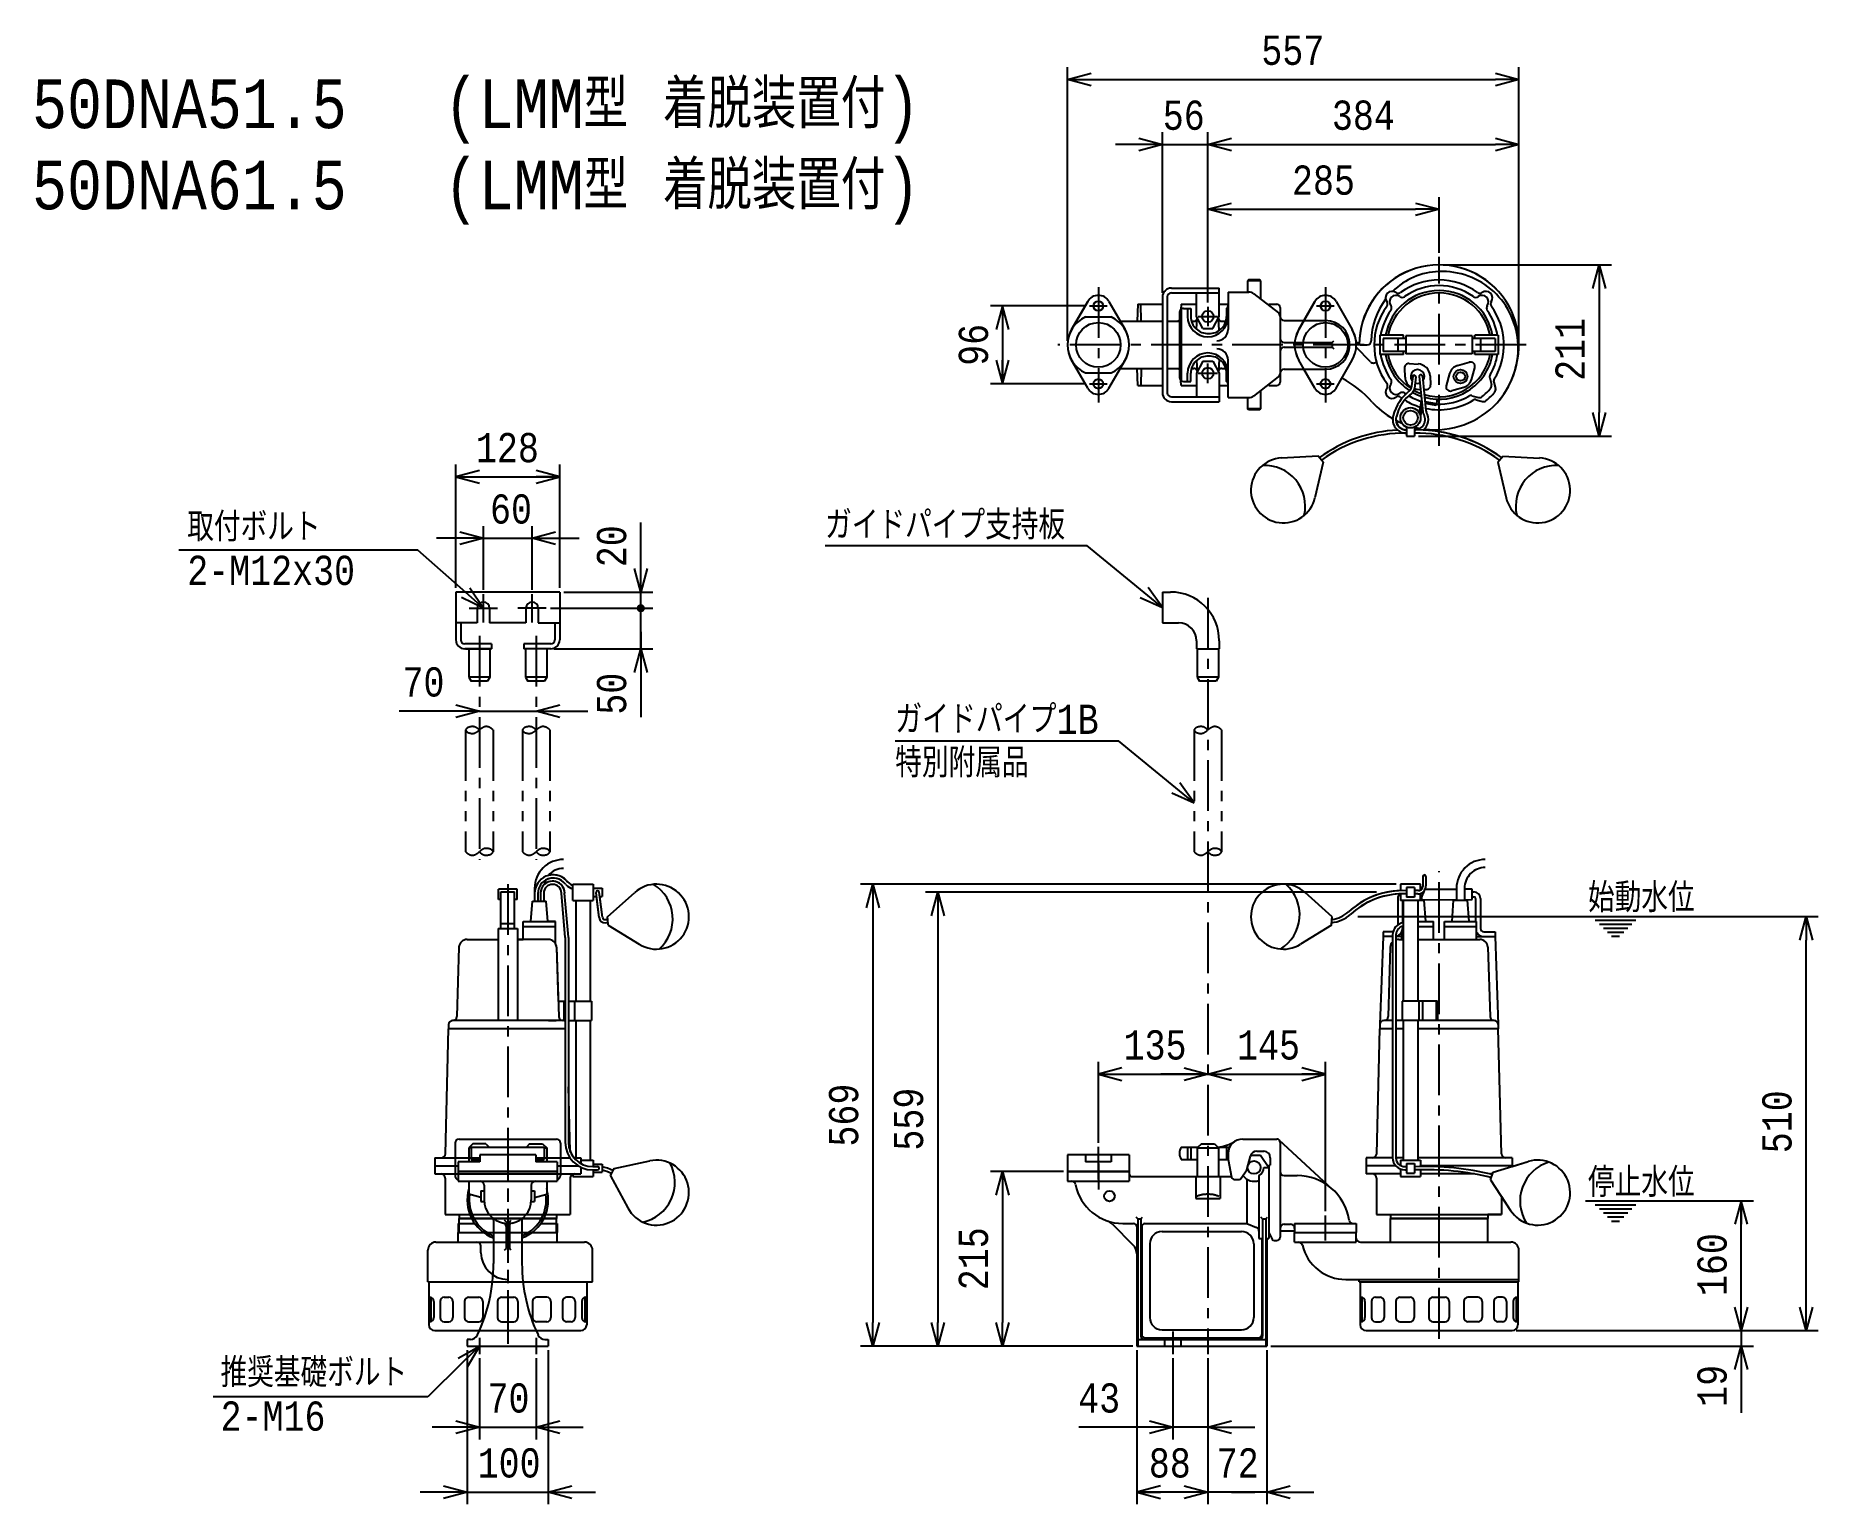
# Model space of a CAD drawing. Extents: x 1015 to 3213, y 436 to 2246.
import ezdxf
from ezdxf.enums import TextEntityAlignment as Align

# ---------------------------------------------------------------- set-up
doc = ezdxf.new("R2010")
doc.units = 0
doc.header["$LTSCALE"] = 50
doc.linetypes.add('CENTER', pattern=[2, 1.25, -0.25, 0.25, -0.25])
doc.linetypes.add('PHANTOM', pattern=[2.5, 1.25, -0.25, 0.25, -0.25, 0.25, -0.25])
doc.layers.get('0').update_dxf_attribs({"linetype": 'CONTINUOUS'})
for name, color, linetype in [('ACCES', 1, 'CONTINUOUS'), ('DETAIL', 7, 'CONTINUOUS'), ('NOTE', 3, 'CONTINUOUS'), ('OUTLINE', 7, 'CONTINUOUS'), ('SIZE', 3, 'CONTINUOUS')]:
    doc.layers.add(name, color=color, linetype=linetype)
doc.styles.get("Standard").update_dxf_attribs({"font": 'monotxt.shx', "width": 0.83, "height": 36, "bigfont": 'BIGFONT.SHX'})

msp = doc.modelspace()

# ---------------------------------------------------------------- texts
at = {"layer": 'NOTE'}
for s, height, width, p in [('(LMM型 着脱装置付)', 60, 0.83, (1518.3, 2131.9)), ('50DNA51.5', 60, 0.83, (1010.8, 2131.9)), ('50DNA61.5', 60, 0.83, (1010.8, 2031.9)), ('(LMM型 着脱装置付)', 60, 0.83, (1518.3, 2031.9)), ('取付ボルト', 36, 0.83, (1202.1, 1622.7)), ('ガイドパイプ支持板', 36, 0.83, (1988.4, 1625.1)), ('2-M12x30', 36, 0.83, (1202.1, 1569.1)), ('ガイドパイプ1B', 36, 0.836284, (2074.9, 1385.6)), ('特別附属品', 36, 0.83, (2074.9, 1332)), ('始動水位', 36, 0.83, (2928.8, 1165.9)), ('停止水位', 36, 0.83, (2928.8, 815.1)), ('推奨基礎ボルト', 36, 0.83, (1243.2, 580.7)), ('2-M16', 36, 0.83, (1243.2, 527.1))]:
    msp.add_text(s, height=height, dxfattribs=dict(at, width=width)).set_placement(p)
at = {"layer": 'SIZE', "width": 0.83}
for s, p in [('557', (2564.9, 2227.9)), ('56', (2430.5, 2147.9)), ('384', (2651.9, 2147.9)), ('285', (2602.7, 2067.9)), ('128', (1596.8, 1738.3)), ('60', (1601.2, 1662.7)), ('70', (1493.3, 1449.6)), ('135', (2395.1, 1002.4)), ('145', (2535, 1002.4)), ('70', (1598.1, 567.4)), ('43', (2326.2, 567.4)), ('100', (1598.9, 487.4)), ('88', (2413.3, 487.4)), ('72', (2497, 487.4))]:
    msp.add_text(s, height=36, dxfattribs=at).set_placement(p, align=Align.MIDDLE_CENTER)
msp.add_text('211', height=36, rotation=90, dxfattribs=at).set_placement((2924.7, 1820.6))
for s, p in [('96', (2171.2, 1864.9)), ('20', (1725.2, 1616.8)), ('50', (1725.2, 1435.1)), ('569', (2011.2, 915.9)), ('559', (2091.2, 910.9)), ('215', (2171.2, 738.9)), ('19', (3081.7, 582.3))]:
    msp.add_text(s, height=36, rotation=90, dxfattribs=at).set_placement(p, align=Align.MIDDLE_CENTER)
for s, p in [('510', (3161.7, 907.7)), ('160', (3081.7, 731.7))]:
    msp.add_text(s, height=36, rotation=90, dxfattribs=at).set_placement(p, align=Align.MIDDLE)

# ---------------------------------------------------------------- blocks, each defined once
blk = doc.blocks.new('_OPEN30')
at = {"color": 0, "linetype": 'BYBLOCK'}
for p, q in [((-1, 0.268), (0, 0)), ((0, 0), (-1, -0.268)), ((0, 0), (-1, 0))]:
    blk.add_line(p, q, dxfattribs=at)

# ---------------------------------------------------------------- linework, layer by layer
at = {"layer": 'ACCES', "color": 4, "linetype": 'CENTER'}
for p, q in [((2325.2, 1935.9), (2325.2, 1793.9)), ((2605.2, 1935.9), (2605.2, 1793.9)), ((2314.3, 1912.9), (2336.1, 1912.9)), ((2460.2, 1911.9), (2460.2, 1887.9)), ((2594.3, 1912.9), (2616.1, 1912.9)), ((2448.2, 1899.9), (2472.2, 1899.9)), ((2448.2, 1829.9), (2472.2, 1829.9)), ((2460.2, 1817.9), (2460.2, 1841.9)), ((2314.3, 1816.9), (2336.1, 1816.9)), ((2594.3, 1816.9), (2616.1, 1816.9)), ((1549.7, 1540.4), (1584.7, 1540.4)), ((1567.2, 1522.9), (1567.2, 1557.9)), ((1644.7, 1540.4), (1609.7, 1540.4)), ((1627.2, 1522.9), (1627.2, 1557.9)), ((2460.2, 1553.1), (2460.2, 621.4)), ((1562.2, 1506.4), (1562.2, 1230.5)), ((1632.2, 1506.4), (1632.2, 1230.5)), ((1597.2, 896.4), (1597.2, 621.4)), ((2325.2, 856.4), (2325.2, 824.4)), ((2605.2, 761.4), (2605.2, 792.4)), ((1562.2, 641.4), (1562.2, 621.4)), ((1632.2, 641.4), (1632.2, 621.4)), ((2417.2, 649.4), (2417.2, 621.4))]:
    msp.add_line(p, q, dxfattribs=at)
at = {"layer": 'ACCES'}
for p, q in [((2415.2, 1934.9), (2474.2, 1934.9)), ((2474.2, 1899.9), (2474.2, 1934.9)), ((2510.2, 1944.9), (2509.2, 1943.9)), ((2525.2, 1943.9), (2509.2, 1943.9)), ((2509.2, 1943.9), (2509.2, 1929.9)), ((2524.2, 1944.9), (2510.2, 1944.9)), ((2525.2, 1943.9), (2524.2, 1944.9)), ((2525.2, 1943.9), (2525.2, 1921.4)), ((2292.3, 1883.9), (2312.2, 1918.4)), ((2338.2, 1918.4), (2358.1, 1883.9)), ((2373.7, 1914.9), (2373.2, 1893.9)), ((2373.7, 1914.9), (2404.2, 1914.9)), ((2378.1, 1893.9), (2377.7, 1914.9)), ((2404.2, 1923.9), (2404.2, 1805.9)), ((2410.2, 1923.9), (2410.2, 1805.9)), ((2415.2, 1928.9), (2474.2, 1928.9)), ((2427.2, 1914.9), (2426.7, 1908.5)), ((2427.2, 1914.9), (2446.2, 1914.9)), ((2446.2, 1899.9), (2446.2, 1928.9)), ((2474.2, 1914.9), (2485.2, 1914.9)), ((2485.2, 1929.9), (2510.8, 1929.9)), ((2485.2, 1929.9), (2485.2, 1883.9)), ((2517, 1927.8), (2547.2, 1904.4)), ((2535.2, 1914.9), (2545.2, 1914.9)), ((2535.2, 1914.9), (2535.2, 1913.7)), ((2592.2, 1918.4), (2578.6, 1894.9)), ((2618.2, 1918.4), (2638.1, 1883.9)), ((2352.3, 1893.9), (2404.2, 1893.9)), ((2410.2, 1893.9), (2425.2, 1893.9)), ((2425.2, 1904.9), (2425.2, 1824.9)), ((2427.2, 1908.9), (2427.2, 1820.8)), ((2430.2, 1909.9), (2439.2, 1909.9)), ((2435.2, 1909.9), (2435.2, 1899.9)), ((2439.2, 1909.9), (2439.2, 1899.9)), ((2440, 1893.9), (2443, 1893.9)), ((2454.2, 1884.9), (2446.2, 1899.9)), ((2446.3, 1884.1), (2447, 1898.2)), ((2466.2, 1884.9), (2474.2, 1899.9)), ((2474.2, 1882.6), (2473.3, 1898.2)), ((2477.3, 1893.9), (2482.3, 1893.9)), ((2483.2, 1909.9), (2485.2, 1909.9)), ((2483.2, 1909.9), (2483.2, 1899.9)), ((2549.2, 1910.9), (2549.2, 1818.9)), ((2554.2, 1894.9), (2605.2, 1894.9)), ((2454.2, 1884.9), (2466.2, 1884.9)), ((2554.2, 1867.9), (2613.5, 1867.9)), ((2613.5, 1867.9), (2615.5, 1869.9)), ((2474.2, 1847.1), (2473.3, 1831.5)), ((2554.2, 1861.9), (2613.5, 1861.9)), ((2613.5, 1866.5), (2613.5, 1863)), ((2613.5, 1861.9), (2615.5, 1859.9)), ((2312.2, 1811.4), (2292.3, 1845.9)), ((2338.2, 1811.4), (2358.1, 1845.9)), ((2352.3, 1835.9), (2404.2, 1835.9)), ((2373.7, 1814.9), (2373.2, 1835.9)), ((2378.1, 1835.9), (2377.7, 1814.9)), ((2410.2, 1835.9), (2425.2, 1835.9)), ((2435.2, 1819.9), (2435.2, 1829.9)), ((2439.2, 1819.9), (2439.2, 1829.9)), ((2440, 1835.9), (2443, 1835.9)), ((2454.2, 1844.9), (2446.2, 1829.9)), ((2446.2, 1829.9), (2446.2, 1800.9)), ((2446.3, 1845.6), (2447, 1831.5)), ((2454.2, 1844.9), (2466.2, 1844.9)), ((2466.2, 1844.9), (2474.2, 1829.9)), ((2474.2, 1829.9), (2474.2, 1794.9)), ((2477.3, 1835.9), (2482.3, 1835.9)), ((2483.2, 1819.9), (2483.2, 1829.9)), ((2485.2, 1799.9), (2485.2, 1845.9)), ((2517, 1801.9), (2547.2, 1825.4)), ((2554.2, 1834.9), (2605.2, 1834.9)), ((2592.2, 1811.4), (2578.6, 1834.9)), ((2618.2, 1811.4), (2638.1, 1845.9)), ((2373.7, 1814.9), (2404.2, 1814.9)), ((2427.2, 1814.9), (2426.7, 1821.2)), ((2427.2, 1814.9), (2446.2, 1814.9)), ((2430.2, 1819.9), (2439.2, 1819.9)), ((2474.2, 1814.9), (2485.2, 1814.9)), ((2525.2, 1808.3), (2525.2, 1785.9)), ((2535.2, 1814.9), (2535.2, 1816)), ((2535.2, 1814.9), (2545.2, 1814.9)), ((2415.2, 1800.9), (2474.2, 1800.9)), ((2415.2, 1794.9), (2474.2, 1794.9)), ((2485.2, 1799.9), (2510.8, 1799.9)), ((2509.2, 1799.9), (2509.2, 1785.9)), ((2510.2, 1784.9), (2509.2, 1785.9)), ((2525.2, 1785.9), (2509.2, 1785.9)), ((2524.2, 1784.9), (2510.2, 1784.9)), ((2525.2, 1785.9), (2524.2, 1784.9)), ((1533.2, 1560.4), (1533.2, 1501.4)), ((1661.2, 1560.4), (1533.2, 1560.4)), ((1661.2, 1560.4), (1661.2, 1501.4)), ((2404.2, 1560.4), (2404.2, 1522.4)), ((2404.2, 1560.4), (2414.2, 1560.4)), ((1559.7, 1540.4), (1559.7, 1522.4)), ((1574.7, 1540.4), (1574.7, 1522.4)), ((1619.7, 1540.4), (1619.7, 1522.4)), ((1634.7, 1540.4), (1634.7, 1522.4)), ((1559.7, 1522.4), (1533.2, 1522.4)), ((1539.2, 1522.4), (1539.2, 1501.4)), ((1619.7, 1522.4), (1574.7, 1522.4)), ((1634.7, 1522.4), (1661.2, 1522.4)), ((1655.2, 1522.4), (1655.2, 1501.4)), ((2404.2, 1522.4), (2424.2, 1522.4)), ((1577.2, 1496.4), (1544.2, 1496.4)), ((1577.2, 1496.4), (1577.2, 1490.4)), ((1617.2, 1496.4), (1617.2, 1490.4)), ((1650.2, 1496.4), (1617.2, 1496.4)), ((2446.2, 1500.4), (2446.2, 1490.4)), ((2474.2, 1500.4), (2474.2, 1490.4)), ((1577.2, 1490.4), (1544.2, 1490.4)), ((1545.2, 1490.4), (1577.2, 1490.4)), ((1549.2, 1490.4), (1549.2, 1455.4)), ((1575.2, 1490.4), (1575.2, 1455.4)), ((1649.2, 1490.4), (1617.2, 1490.4)), ((1650.2, 1490.4), (1617.2, 1490.4)), ((1619.2, 1490.4), (1619.2, 1455.4)), ((1645.2, 1490.4), (1645.2, 1455.4)), ((2446.2, 1490.4), (2474.2, 1490.4)), ((2447.2, 1490.4), (2447.2, 1455.4)), ((2473.2, 1490.4), (2473.2, 1455.4)), ((1549.2, 1455.4), (1552, 1450.4)), ((1575.2, 1455.4), (1549.2, 1455.4)), ((1572.3, 1450.4), (1552, 1450.4)), ((1575.2, 1455.4), (1572.3, 1450.4)), ((1645.2, 1455.4), (1619.2, 1455.4)), ((1619.2, 1455.4), (1622, 1450.4)), ((1642.3, 1450.4), (1622, 1450.4)), ((1645.2, 1455.4), (1642.3, 1450.4)), ((2473.2, 1455.4), (2447.2, 1455.4)), ((2447.2, 1455.4), (2450, 1450.4)), ((2470.3, 1450.4), (2450, 1450.4)), ((2473.2, 1455.4), (2470.3, 1450.4)), ((1532.2, 881.4), (1532.2, 841.4)), ((1537.2, 886.4), (1657.2, 886.4)), ((1554.2, 880.4), (1549.2, 875.4)), ((1570.2, 880.4), (1554.2, 880.4)), ((1570.2, 880.4), (1574.2, 876.4)), ((1624.2, 880.4), (1620.2, 876.4)), ((1624.2, 880.4), (1640.2, 880.4)), ((1640.2, 880.4), (1645.2, 875.4)), ((1662.2, 881.4), (1662.2, 841.4)), ((2452.2, 880.4), (2447.2, 875.4)), ((2452.2, 880.4), (2468.2, 880.4)), ((2468.2, 880.4), (2473.2, 875.4)), ((2503.2, 886.4), (2545.2, 886.4)), ((2547.8, 885.3), (2613.5, 824.8)), ((2549.2, 882.4), (2549.2, 765.4)), ((1549.2, 875.4), (1549.2, 858.4)), ((1552.2, 875.4), (1549.2, 875.4)), ((1552.2, 876.4), (1552.2, 861.4)), ((1552.2, 876.4), (1642.2, 876.4)), ((1552.2, 861.4), (1562.7, 861.4)), ((1631.7, 861.4), (1642.2, 861.4)), ((1642.2, 876.4), (1642.2, 861.4)), ((1642.2, 875.4), (1645.2, 875.4)), ((1645.2, 875.4), (1645.2, 858.4)), ((2427.2, 876.4), (2448.2, 876.4)), ((2427.2, 861.4), (2447.2, 861.4)), ((2435.2, 876.4), (2435.2, 861.4)), ((2439.2, 876.4), (2439.2, 861.4)), ((2447.2, 875.4), (2473.2, 875.4)), ((2447.2, 875.4), (2447.2, 840.4)), ((2472.2, 876.4), (2487, 876.4)), ((2473.2, 875.4), (2473.2, 840.4)), ((2473.2, 861.4), (2485.2, 861.4)), ((2483.2, 876.4), (2483.2, 861.4)), ((2485.2, 868.4), (2485.2, 861.4)), ((2485.2, 861.4), (2489.5, 839.6)), ((2508.2, 848.6), (2512.7, 865.4)), ((2513, 866.4), (2525.2, 866.4)), ((2520.4, 871.4), (2529.2, 871.4)), ((2525.2, 866.4), (2535.2, 851.4)), ((2537.2, 863.4), (2537.2, 854.4)), ((1536.2, 846.4), (1536.2, 834.4)), ((1536.2, 846.4), (1658.2, 846.4)), ((1658.2, 846.4), (1658.2, 834.4)), ((2287.2, 846.4), (2287.2, 834.4)), ((2287.2, 846.4), (2363.2, 846.4)), ((2363.2, 846.4), (2363.2, 834.4)), ((2366.2, 840.4), (2489.4, 840.4)), ((2445.2, 840.4), (2445.2, 813.2)), ((2447.2, 840.4), (2473.2, 840.4)), ((2475.2, 840.4), (2475.2, 813.2)), ((2493.4, 836.4), (2498, 836.4)), ((2501.3, 838.2), (2508.2, 848.6)), ((2508.2, 836.9), (2508.2, 782.4)), ((2523.2, 841), (2523.2, 763.9)), ((2529.2, 851.4), (2535.2, 851.4)), ((2535.2, 854.4), (2537.2, 854.4)), ((2535.2, 854.4), (2535.2, 771.4)), ((2535.2, 851.4), (2535.2, 763.9)), ((2554.2, 841.4), (2570.2, 841.4)), ((1536.2, 834.4), (1658.2, 834.4)), ((1549.2, 834.4), (1549.2, 818.4)), ((1564.2, 814.3), (1549.2, 818.4)), ((1564.2, 822.6), (1564.2, 809.6)), ((1564.2, 822.6), (1568.2, 822.6)), ((1568.2, 829.4), (1568.2, 811.4)), ((1626.2, 829.4), (1626.2, 811.4)), ((1626.2, 822.6), (1630.2, 822.6)), ((1630.2, 822.6), (1630.2, 809.6)), ((1630.2, 814.3), (1645.2, 818.4)), ((1645.2, 834.4), (1645.2, 818.4)), ((2287.2, 834.4), (2363.2, 834.4)), ((2445.2, 813.2), (2475.2, 813.2)), ((1564.2, 809.6), (1568.2, 809.6)), ((1626.1, 809.6), (1630.2, 809.6)), ((1536.2, 782.4), (1536.2, 771.4)), ((1536.2, 782.4), (1556.4, 782.4)), ((1536.2, 771.4), (1567.2, 771.4)), ((1579.7, 786.3), (1579.7, 733.1)), ((1595.2, 784.5), (1593.2, 786.5)), ((1595.2, 784.5), (1595.2, 751.4)), ((1596, 784.5), (1598.3, 784.5)), ((1599.2, 784.5), (1601.2, 786.5)), ((1599.2, 784.5), (1599.2, 751.4)), ((1614.7, 786.3), (1614.7, 733.1)), ((1627.2, 771.4), (1658.2, 771.4)), ((1637.9, 782.4), (1658.2, 782.4)), ((1658.2, 782.4), (1658.2, 771.4)), ((2342.2, 781.8), (2368.3, 755.7)), ((2355.2, 782.4), (2368.7, 782.4)), ((2373.7, 788.2), (2371.7, 790.2)), ((2372.7, 778.4), (2372.7, 631.4)), ((2373.7, 788.2), (2373.7, 631.4)), ((2374.1, 788.2), (2377.2, 788.2)), ((2377.7, 788.2), (2379.7, 790.2)), ((2377.7, 788.2), (2377.7, 643.4)), ((2378.7, 778.4), (2378.7, 645.4)), ((2382.7, 782.4), (2508.2, 782.4)), ((2403.7, 772.4), (2501.7, 772.4)), ((2508.2, 782.4), (2520, 777.6)), ((2527.7, 788.2), (2525.7, 790.2)), ((2527.7, 788.2), (2527.7, 643.4)), ((2528.2, 788.2), (2531.1, 788.2)), ((2531.7, 788.2), (2533.7, 790.2)), ((2531.7, 788.2), (2531.7, 631.4)), ((2535.2, 771.4), (2539.3, 763)), ((2549.2, 773.4), (2567.2, 773.4)), ((2554.2, 781.4), (2562.2, 781.4)), ((2567.2, 782.4), (2643.2, 782.4)), ((2567.2, 782.4), (2567.2, 771.4)), ((2567.2, 771.4), (2643.2, 771.4)), ((2643.2, 782.4), (2643.2, 771.4)), ((1593.2, 749.4), (1595.2, 751.4)), ((1596, 751.4), (1598.4, 751.4)), ((1601.2, 749.4), (1599.2, 751.4)), ((2388.7, 757.4), (2388.7, 666.4)), ((2516.7, 757.4), (2516.7, 666.4)), ((2523.2, 763.9), (2526.7, 763.9)), ((2526.7, 763.9), (2526.7, 645.4)), ((2532.7, 763.9), (2535.2, 763.9)), ((2532.7, 763.9), (2532.7, 631.4)), ((2542, 761.4), (2545.2, 761.4)), ((1551.2, 639.5), (1547.2, 639.4)), ((1547.2, 639.4), (1547.2, 631.4)), ((1643.1, 639.5), (1647.2, 639.4)), ((1647.2, 639.4), (1647.2, 631.4)), ((2373.7, 639.4), (2531.7, 639.4)), ((2382.7, 641.4), (2522.7, 641.4)), ((2403.7, 651.4), (2501.7, 651.4)), ((2407.2, 631.4), (2407.2, 639.4)), ((2427.2, 631.4), (2427.2, 639.4)), ((1547.2, 631.4), (1647.2, 631.4)), ((2372.7, 631.4), (2532.7, 631.4))]:
    msp.add_line(p, q, dxfattribs=at)
at = {"layer": 'ACCES', "linetype": 'PHANTOM'}
for p, q in [((1545.2, 1390.4), (1545.2, 1240.4)), ((1579.2, 1390.4), (1579.2, 1240.4)), ((1615.2, 1390.4), (1615.2, 1240.4)), ((1649.2, 1390.4), (1649.2, 1240.4)), ((2443.2, 1390.4), (2443.2, 1240.4)), ((2477.2, 1390.4), (2477.2, 1240.4))]:
    msp.add_line(p, q, dxfattribs=at)
for points in [[(1579.2, 1390.4, 0.102441), (1573.8, 1394, 0.215431), (1567.4, 1393.8, 0.065925), (1561.9, 1390.2, -0.087521), (1556.5, 1386.6, -0.161161), (1550, 1386.7, -0.267963), (1545.2, 1390.5, -0.229493), (1550.3, 1394.1, -0.155524), (1556.8, 1394.1, -0.112825), (1562.2, 1390.4)], [(1649.2, 1390.4, 0.102441), (1643.8, 1394, 0.215431), (1637.4, 1393.8, 0.065925), (1631.9, 1390.2, -0.087521), (1626.5, 1386.6, -0.161161), (1620, 1386.7, -0.267963), (1615.2, 1390.5, -0.229493), (1620.3, 1394.1, -0.155524), (1626.8, 1394.1, -0.112825), (1632.2, 1390.4)], [(2477.2, 1390.4, 0.102437), (2471.8, 1394, 0.215423), (2465.4, 1393.8, 0.065935), (2459.9, 1390.2, -0.08749), (2454.5, 1386.6, -0.161201), (2448, 1386.7, -0.267936), (2443.2, 1390.5, -0.229557), (2448.3, 1394.1, -0.155523), (2454.8, 1394.1, -0.112827), (2460.2, 1390.4)], [(1545.2, 1240.4, 0.102432), (1550.6, 1236.7, 0.215426), (1557, 1236.9, 0.065944), (1562.4, 1240.5, -0.08747), (1567.8, 1244.1, -0.161216), (1574.3, 1244, -0.267889), (1579.2, 1240.2, -0.229594), (1574, 1236.6, -0.155529), (1567.5, 1236.6, -0.112827), (1562.2, 1240.4)], [(1615.2, 1240.4, 0.102432), (1620.6, 1236.7, 0.215426), (1627, 1236.9, 0.065944), (1632.4, 1240.5, -0.08747), (1637.8, 1244.1, -0.161216), (1644.3, 1244, -0.267889), (1649.2, 1240.2, -0.229594), (1644, 1236.6, -0.155529), (1637.5, 1236.6, -0.112827), (1632.2, 1240.4)], [(2443.2, 1240.4, 0.102436), (2448.6, 1236.7, 0.215424), (2455, 1236.9, 0.065935), (2460.4, 1240.5, -0.087491), (2465.8, 1244.1, -0.161199), (2472.3, 1244, -0.26793), (2477.2, 1240.2, -0.229552), (2472, 1236.6, -0.155529), (2465.5, 1236.6, -0.112824), (2460.2, 1240.4)]]:
    msp.add_lwpolyline(points, format="xyb", dxfattribs=at)
at = {"layer": 'ACCES'}
msp.add_lwpolyline([(2473.6, 815.5, 0.045402), (2472.1, 816.3, 0.027023), (2470.5, 816.9, 0.019027), (2468.8, 817.4, 0.014874), (2467.1, 817.8, 0.012495), (2465.4, 818, 0.01108), (2463.7, 818.2, 0.01027), (2462, 818.3, 0.009897), (2460.2, 818.4, 0.009879), (2458.5, 818.3, 0.01022), (2456.8, 818.2, 0.011004), (2455, 818, 0.012359), (2453.3, 817.8, 0.014649), (2451.6, 817.4, 0.018632), (2450, 817, 0.026232), (2448.3, 816.4, 0.043411), (2446.8, 815.6)], format="xyb", dxfattribs=at)
for centre, radius in [((2325.2, 1912.9), 6), ((2605.2, 1912.9), 6), ((2325.2, 1864.9), 27.5), ((2460.2, 1899.9), 7), ((2460.2, 1829.9), 7), ((2325.2, 1816.9), 6), ((2605.2, 1816.9), 6), ((2517.2, 851.4), 8), ((2338.9, 816.1), 6.5)]:
    msp.add_circle(centre, radius, dxfattribs=at)
for centre, radius, start, end in [((2415.2, 1923.9), 11, 90, 180), ((2325.2, 1910.9), 15, 30, 150), ((2415.2, 1923.9), 5, 90, 180), ((2480.2, 1913.9), 5, 306.8699, 0), ((2510.8, 1919.9), 10, 52.2731, 90), ((2545.2, 1910.9), 4, 0, 90), ((2605.2, 1910.9), 15, 30, 150), ((2417.2, 1899.9), 9, 318.1897, 332.7341), ((2430.2, 1904.9), 5, 90, 180), ((2460.2, 1899.9), 25, 180, 0), ((2460.2, 1899.9), 21, 180, 272.7294), ((2443, 1897.9), 4, 270, 356.7634), ((2462.2, 1899.9), 21, 267.2706, 0), ((2477.3, 1897.9), 4, 183.2366, 270), ((2544.2, 1900.4), 5, 0, 52.2731), ((2554.2, 1899.9), 5, 180, 270), ((2605.2, 1864.9), 30, 270, 90), ((2325.2, 1864.9), 38, 149.8505, 209.9993), ((2325.2, 1864.9), 38, 329.9332, 30.3589), ((2471.2, 1883.9), 14, 270, 0), ((2554.2, 1872.9), 5, 180, 270), ((2605.2, 1864.9), 38, 330, 30), ((2460.2, 1829.9), 25, 0, 180), ((2460.2, 1829.9), 21, 87.2706, 180), ((2462.2, 1829.9), 21, 0, 92.7294), ((2471.2, 1845.9), 14, 0, 90), ((2554.2, 1856.9), 5, 90, 180), ((2417.2, 1829.9), 9, 27.2659, 41.8103), ((2430.2, 1824.9), 5, 180, 270), ((2443, 1831.9), 4, 3.2366, 90), ((2477.3, 1831.9), 4, 90, 176.7634), ((2544.2, 1829.3), 5, 307.7269, 0), ((2554.2, 1829.9), 5, 90, 180), ((2325.2, 1818.9), 15, 210, 330), ((2415.2, 1805.9), 11, 180, 270), ((2415.2, 1805.9), 5, 180, 270), ((2480.2, 1815.9), 5, 0, 53.1301), ((2510.8, 1809.9), 10, 270, 307.7269), ((2545.2, 1818.9), 4, 270, 0), ((2605.2, 1818.9), 15, 210, 330), ((2414.2, 1500.4), 60, 0, 90), ((1567.2, 1540.4), 7.5, 0, 180), ((1627.2, 1540.4), 7.5, 0, 180), ((2424.2, 1500.4), 22, 0, 90), ((1544.2, 1501.4), 11, 180, 270), ((1544.2, 1501.4), 5, 180, 270), ((1650.2, 1501.4), 5, 270, 0), ((1650.2, 1501.4), 11, 270, 0), ((1537.2, 881.4), 5, 90, 180), ((1657.2, 881.4), 5, 0, 90), ((2467.7, 926.4), 50, 274.9455, 301.467), ((2503.2, 868.4), 18, 90, 180), ((2545.2, 882.4), 4, 0, 90), ((2440.2, 868.9), 15, 150, 210), ((2520.4, 863.4), 8, 90, 165), ((2529.2, 863.4), 8, 0, 90), ((1537.2, 841.4), 5, 180, 258.463), ((1657.2, 841.4), 5, 281.537, 0), ((2366.2, 843.4), 3, 180, 270), ((2493.4, 840.4), 4, 191.3099, 270), ((2498, 840.4), 4, 270, 326.8198), ((2517.2, 851.4), 17, 216.0837, 290.6673), ((2517.2, 851.4), 12, 300, 0), ((2554.2, 846.4), 5, 180, 270), ((2570.2, 776.4), 65, 9.0411, 90), ((1597.2, 811.4), 50, 163.7398, 249.5127), ((1597.2, 811.4), 47.5, 171.7594, 245.3247), ((1563.2, 829.4), 5, 0, 90), ((1597.2, 811.4), 50, 290.4874, 16.2602), ((1597.2, 811.4), 47.5, 294.6754, 8.2406), ((1631.2, 829.4), 5, 90, 180), ((2292.3, 829.4), 5, 10.8069, 90), ((2355.2, 841.4), 59, 190.8069, 270), ((1597.2, 811.4), 29, 180, 259.5243), ((1597.2, 811.4), 29, 280.4757, 0), ((1575.7, 786.3), 4, 0, 49.3441), ((1591.2, 778.9), 4, 0, 79.5243), ((1603.2, 778.9), 4, 100.4756, 180), ((1618.7, 786.3), 4, 130.6559, 180), ((2331.6, 771.2), 15, 45, 71.4303), ((2368.7, 778.4), 4, 0, 90), ((2382.7, 778.4), 4, 90, 180), ((2403.7, 757.4), 15, 90, 180), ((2501.7, 757.4), 15, 0, 90), ((2518.2, 773), 5, 0, 68.1986), ((2554.2, 776.4), 5, 90, 180), ((2562.2, 776.4), 5, 0, 90), ((2639.3, 787.4), 5, 189.0411, 270), ((1575.7, 764.6), 4, 0, 65.3246), ((1618.7, 764.6), 4, 114.6753, 180), ((2357.7, 745.1), 15, 0, 45), ((2542, 764.4), 3, 206.5651, 270), ((2545.2, 765.4), 4, 270, 0), ((1374.7, 733.1), 205, 334.6073, 0), ((1819.7, 733.1), 205, 180, 205.3926), ((2403.7, 666.4), 15, 180, 270), ((2501.7, 666.4), 15, 270, 0), ((1550.8, 649.5), 10, 272.2906, 334.6073), ((1643.5, 649.5), 10, 205.3927, 267.7094), ((2381.7, 643.4), 4, 180, 270), ((2382.7, 645.4), 4, 180, 270), ((2522.7, 645.4), 4, 270, 0), ((2523.7, 643.4), 4, 270, 0)]:
    msp.add_arc(centre, radius, start, end, dxfattribs=at)
at = {"layer": 'DETAIL', "color": 4, "linetype": 'CENTER'}
for p, q in [((2745.2, 1740.7), (2745.2, 1973.4)), ((2325.2, 1936), (2325.2, 1794.3)), ((2605.2, 1936), (2605.2, 1794.3)), ((2314.3, 1912.9), (2336.1, 1912.9)), ((2594.3, 1912.9), (2616.1, 1912.9)), ((2852.7, 1864.9), (2275.2, 1864.9)), ((2314.3, 1816.9), (2336.1, 1816.9)), ((2594.3, 1816.9), (2616.1, 1816.9)), ((2745.2, 640.4), (2745.2, 1216.4)), ((1597.2, 1200.4), (1597.2, 640.4)), ((2325.2, 836.4), (2325.2, 876.9))]:
    msp.add_line(p, q, dxfattribs=at)
at = {"layer": 'DETAIL'}
for p, q in [((2292.3, 1883.9), (2312.2, 1918.4)), ((2338.2, 1918.4), (2358.1, 1883.9)), ((2572.3, 1883.9), (2592.2, 1918.4)), ((2592.2, 1918.4), (2578.6, 1894.9)), ((2618.2, 1918.4), (2638.1, 1883.9)), ((2309.2, 1899.4), (2341.1, 1899.4)), ((2645.7, 1866.4), (2642.9, 1869.2)), ((2701.2, 1876.9), (2672.2, 1876.9)), ((2672.2, 1876.9), (2672.2, 1852.9)), ((2704.2, 1872.9), (2676.2, 1872.9)), ((2676.2, 1872.9), (2676.2, 1856.9)), ((2694.2, 1872.9), (2694.2, 1856.9)), ((2701.2, 1872.9), (2701.2, 1876.9)), ((2786.2, 1875.9), (2704.2, 1875.9)), ((2704.2, 1875.9), (2704.2, 1853.9)), ((2786.2, 1875.9), (2786.2, 1853.9)), ((2814.2, 1872.9), (2786.2, 1872.9)), ((2818.2, 1876.9), (2789.2, 1876.9)), ((2789.2, 1872.9), (2789.2, 1876.9)), ((2796.2, 1872.9), (2796.2, 1856.9)), ((2814.2, 1872.9), (2814.2, 1856.9)), ((2818.2, 1876.9), (2818.2, 1852.9)), ((2660.6, 1844), (2643, 1861.9)), ((2649.3, 1864.9), (2656.6, 1864.9)), ((2701.2, 1852.9), (2672.2, 1852.9)), ((2704.2, 1856.9), (2676.2, 1856.9)), ((2701.2, 1852.9), (2701.2, 1856.9)), ((2786.2, 1853.9), (2704.2, 1853.9)), ((2814.2, 1856.9), (2786.2, 1856.9)), ((2789.2, 1852.9), (2789.2, 1856.9)), ((2818.2, 1852.9), (2789.2, 1852.9)), ((2312.2, 1811.4), (2292.3, 1845.9)), ((2309.2, 1830.4), (2341.1, 1830.4)), ((2338.2, 1811.4), (2358.1, 1845.9)), ((2592.2, 1811.4), (2572.3, 1845.9)), ((2592.2, 1811.4), (2578.6, 1834.9)), ((2618.2, 1811.4), (2638.1, 1845.9)), ((2702.6, 1836.2), (2703.2, 1825)), ((2708.4, 1842), (2719.5, 1841.3)), ((2712.7, 1825.9), (2710.8, 1811.6)), ((2712.7, 1825.9), (2710.8, 1811.6)), ((2716.6, 1825.4), (2714.8, 1811.3)), ((2716.6, 1825.4), (2714.8, 1811.3)), ((2720.7, 1825.8), (2725.1, 1781.8)), ((2720.7, 1825.8), (2725.1, 1782.4)), ((2724.6, 1826.2), (2729, 1783.8)), ((2724.6, 1826.2), (2729, 1783.8)), ((2734.1, 1826.9), (2734.8, 1815.6)), ((2758.2, 1829.7), (2753.9, 1814.3)), ((2767.8, 1839.3), (2782.5, 1843.5)), ((2785.1, 1822), (2789.3, 1836.7)), ((2807.7, 1824.2), (2809.8, 1816.1)), ((2717.8, 1810.4), (2722.3, 1810.1)), ((2726.3, 1809.9), (2729, 1809.8)), ((2763.9, 1809.1), (2760.8, 1808.2)), ((2775.6, 1812.4), (2763.9, 1809.1)), ((2785.8, 1802.3), (2793.9, 1800.2)), ((2812.7, 1819), (2814.8, 1811.2)), ((2723.6, 1797.2), (2720.8, 1781.4)), ((2724.3, 1789.8), (2722.2, 1777.8)), ((2723.7, 1795.5), (2723.3, 1795.6)), ((2741.7, 1790.3), (2728, 1792.7)), ((2742, 1792.3), (2728.1, 1794.8)), ((2743, 1797.9), (2741.7, 1790.3)), ((2791, 1797.3), (2798.8, 1795.2)), ((2705, 1763.6), (2705, 1752.6)), ((2715, 1763.6), (2715, 1752.6)), ((2705, 1752.6), (2715, 1752.6)), ((2596, 1727.9), (2551.1, 1725.5)), ((2602.4, 1720.3), (2592.2, 1676.5)), ((2602.4, 1720.3), (2596, 1727.9)), ((2817.6, 1720.3), (2824, 1727.9)), ((2817.6, 1720.3), (2827.8, 1676.5)), ((2824, 1727.9), (2868.9, 1725.5)), ((1585.7, 1181.4), (1585.7, 1194.4)), ((1608.7, 1194.4), (1585.7, 1194.4)), ((1588.7, 1145.9), (1588.7, 1190.9)), ((1588.7, 1190.9), (1605.7, 1190.9)), ((1605.7, 1145.9), (1605.7, 1190.9)), ((1608.7, 1181.4), (1608.7, 1194.4)), ((1630.3, 1195.3), (1630.3, 1179.4)), ((1634.3, 1189), (1634.3, 1179.4)), ((1637.6, 1189.3), (1637.6, 1179.4)), ((1641.6, 1189.3), (1641.6, 1179.4)), ((1667.9, 1135), (1663.3, 1189.3)), ((1671.9, 1135.1), (1667.3, 1189.3)), ((1677.5, 1180.4), (1677.5, 1200.4)), ((1677.5, 1200.4), (1702.5, 1200.4)), ((1702.5, 1200.4), (1702.5, 1180.4)), ((1702.5, 1195.4), (1713.5, 1195.4)), ((1710, 1159.2), (1706, 1190.1)), ((1714, 1159.7), (1709.9, 1190.6)), ((1713.5, 1195.4), (1713.5, 1185.4)), ((1720.3, 1160.1), (1753.8, 1190.1)), ((2613.5, 1160.1), (2580, 1190.1)), ((2697.5, 1200.4), (2697.5, 1192.4)), ((2722.5, 1200.4), (2697.5, 1200.4)), ((2697.5, 1188.4), (2697.5, 1180.4)), ((2705, 1196.4), (2705, 1184.4)), ((2715, 1196.4), (2705, 1196.4)), ((2715, 1196.4), (2715, 1184.4)), ((2722.5, 1193.2), (2722.5, 1200.4)), ((2723.9, 1194.3), (2722.5, 1194.3)), ((2722.5, 1180.4), (2722.5, 1189.1)), ((2728.1, 1194.3), (2766.7, 1194.4)), ((2766.7, 1195.3), (2766.7, 1180.7)), ((2776.6, 1195.3), (2776.7, 1180.7)), ((2786.2, 1194.4), (2776.6, 1194.4)), ((2786.2, 1181.4), (2786.2, 1194.4)), ((2786.2, 1190.9), (2788.2, 1190.9)), ((1588.7, 1181.4), (1585.7, 1181.4)), ((1608.7, 1181.4), (1605.7, 1181.4)), ((1625.6, 1154.4), (1627.6, 1179.4)), ((1627.6, 1179.4), (1644.6, 1179.4)), ((1646.6, 1154.4), (1644.6, 1179.4)), ((1677.5, 1180.4), (1702.5, 1180.4)), ((1681, 1180.4), (1681, 1056.4)), ((1699, 1180.4), (1699, 1056.4)), ((1702.5, 1185.4), (1706.6, 1185.4)), ((1710.6, 1185.4), (1713.5, 1185.4)), ((2694.2, 1182.9), (2694.2, 1150.1)), ((2722.5, 1180.4), (2697.5, 1180.4)), ((2700.2, 1180.4), (2700.2, 1152.9)), ((2701, 1180.4), (2701, 1056.4)), ((2715, 1184.4), (2705, 1184.4)), ((2719, 1180.4), (2719, 1056.4)), ((2722.5, 1180.7), (2726.9, 1180.7)), ((2724.1, 1180.7), (2724.1, 1184.9)), ((2724.1, 1181.3), (2766.7, 1181.4)), ((2728.9, 1154.4), (2726.9, 1180.7)), ((2761.2, 1154.4), (2763.2, 1180.7)), ((2763.2, 1180.7), (2780.2, 1180.7)), ((2763.4, 1180.7), (2779.9, 1180.7)), ((2776.7, 1181.3), (2786.2, 1181.4)), ((2782.2, 1154.4), (2780.2, 1180.7)), ((2786.2, 1184.9), (2788.2, 1184.9)), ((2790.2, 1182.9), (2790.2, 1154.4)), ((2796.2, 1182.9), (2796.2, 1145.9)), ((1585.2, 1145.9), (1609.2, 1145.9)), ((1585.2, 1145.9), (1585.2, 1032.4)), ((1588.7, 1151.9), (1605.7, 1151.9)), ((1609.2, 1145.9), (1609.2, 1032.4)), ((1616.2, 1154.4), (1656, 1154.4)), ((1616.2, 1132.4), (1616.2, 1154.4)), ((1616.2, 1148.4), (1656, 1148.4)), ((1656, 1127.3), (1656, 1154.4)), ((1717.2, 1156.8), (1720.5, 1157.1)), ((1717.6, 1152.8), (1720.9, 1153.1)), ((1721.1, 1150.1), (1720.3, 1160.1)), ((1721.1, 1150.1), (1759.3, 1126.4)), ((2612.6, 1150.1), (2574.4, 1126.4)), ((2612.6, 1150.1), (2613.5, 1160.1)), ((2719, 1154.4), (2738.3, 1154.4)), ((2719, 1148.4), (2738.3, 1148.4)), ((2738.3, 1132.4), (2738.3, 1154.4)), ((2751.8, 1154.4), (2791.5, 1154.4)), ((2751.8, 1132.4), (2751.8, 1154.4)), ((2751.8, 1148.4), (2791.5, 1148.4)), ((2791.5, 1132.4), (2791.5, 1154.4)), ((1537.1, 1122.7), (1534.3, 1037.2)), ((1547.1, 1132.4), (1585.2, 1132.4)), ((1647.3, 1132.4), (1609.2, 1132.4)), ((1657.3, 1122.7), (1660, 1037.2)), ((1668, 1134.6), (1668, 882.4)), ((1672, 1134.7), (1672, 882.4)), ((2676.2, 1135.9), (2672.2, 1027.4)), ((2676.2, 1141.9), (2676.2, 1135.9)), ((2688.5, 1141.9), (2676.2, 1141.9)), ((2688, 1135.9), (2676.2, 1135.9)), ((2685.1, 1122.7), (2682.3, 1037.2)), ((2688, 1138), (2688, 863.4)), ((2692, 1138), (2692, 863.4)), ((2698.8, 1135.9), (2692, 1135.9)), ((2695.6, 1132.3), (2701, 1132.3)), ((2719, 1132.4), (2795.3, 1132.4)), ((2791.5, 1135.9), (2814.2, 1135.9)), ((2800.2, 1141.9), (2814.2, 1141.9)), ((2805.3, 1122.7), (2808, 1037.2)), ((2814.2, 1141.9), (2814.2, 1135.9)), ((2814.2, 1135.9), (2818.2, 1027.7)), ((1666.4, 1056.4), (1666.4, 1032.4)), ((1666.4, 1056.4), (1668, 1056.4)), ((1672, 1056.4), (1700.4, 1056.4)), ((1679.5, 1056.4), (1679.5, 1032.4)), ((1700.4, 1056.4), (1700.4, 1032.4)), ((2743.2, 1056.4), (2699.8, 1056.4)), ((2699.8, 1056.4), (2699.8, 1032.4)), ((2720.2, 1056.4), (2720.2, 1032.4)), ((2724.9, 1056.4), (2724.9, 1032.4)), ((2741.7, 1056.4), (2741.7, 1032.4)), ((2743.2, 1056.4), (2743.2, 1032.4)), ((1520.3, 868.3), (1524.2, 1022.4)), ((1524.2, 1027.4), (1524.2, 1022.4)), ((1668, 1022.4), (1524.2, 1022.4)), ((1529.3, 1032.4), (1529.2, 1032.4)), ((1666.4, 1032.4), (1529.3, 1032.4)), ((1647.6, 1032.4), (1657, 1032.4)), ((1666.4, 1032.4), (1668, 1032.4)), ((1672, 1032.4), (1700.4, 1032.4)), ((1681, 1032.4), (1681, 863.4)), ((1699, 1032.4), (1699, 860.4)), ((2668.3, 868.3), (2672.2, 1022.4)), ((2672.2, 1027.4), (2672.2, 1022.4)), ((2688, 1022.4), (2672.2, 1022.4)), ((2677.3, 1032.4), (2677.2, 1032.4)), ((2688, 1032.4), (2677.3, 1032.4)), ((2813, 1032.4), (2692, 1032.4)), ((2701, 1022.4), (2692, 1022.4)), ((2743.2, 1032.4), (2699.8, 1032.4)), ((2701, 1032.4), (2701, 860.4)), ((2719, 1032.4), (2719, 860.4)), ((2818.2, 1022.4), (2719, 1022.4)), ((2813, 1032.4), (2813.2, 1032.4)), ((2818.2, 1027.4), (2818.2, 1022.4)), ((2822, 868.3), (2818.2, 1022.4)), ((1674, 871.6), (1672, 950.6)), ((1507.2, 863.4), (1507.2, 843.4)), ((1507.2, 863.4), (1562.7, 863.4)), ((1536.2, 858.4), (1536.2, 846.4)), ((1562.7, 858.4), (1536.2, 858.4)), ((1631.7, 866.9), (1562.7, 866.9)), ((1562.7, 866.9), (1562.7, 858.4)), ((1631.7, 866.9), (1631.7, 858.4)), ((1631.7, 863.4), (1673.8, 863.4)), ((1658.2, 858.4), (1631.7, 858.4)), ((1658.2, 858.4), (1658.2, 846.4)), ((1678.8, 863.4), (1687.2, 863.4)), ((1687.2, 863.4), (1687.2, 856.3)), ((1687.2, 860.4), (1702.5, 860.4)), ((1702.5, 860.4), (1702.5, 852.4)), ((1728.2, 850.2), (1772.2, 859.5)), ((2363.2, 866.9), (2287.2, 866.9)), ((2287.2, 866.9), (2287.2, 846.4)), ((2309.2, 866.9), (2309.2, 858.4)), ((2341.1, 858.4), (2309.2, 858.4)), ((2341.1, 866.9), (2341.1, 858.4)), ((2363.2, 866.9), (2363.2, 846.4)), ((2655.2, 863.4), (2655.2, 843.4)), ((2688, 863.4), (2655.2, 863.4)), ((2701, 863.4), (2692, 863.4)), ((2697.5, 860.4), (2697.5, 853.8)), ((2697.5, 860.4), (2722.5, 860.4)), ((2835.2, 863.4), (2719, 863.4)), ((2722.5, 860.4), (2722.5, 852.6)), ((2812.1, 845.6), (2855.2, 858.6)), ((2835.2, 863.4), (2835.2, 852.6)), ((1507.2, 853.4), (1536.2, 853.4)), ((1507.2, 843.4), (1687.2, 843.4)), ((1520.2, 838.4), (1520.2, 793.4)), ((1658.2, 846.4), (1536.2, 846.4)), ((1658.2, 853.4), (1684.2, 853.4)), ((1674.2, 838.4), (1674.2, 793.4)), ((1677.5, 843.1), (1677.5, 840.4)), ((1677.5, 840.4), (1702.5, 840.4)), ((1687.2, 851.7), (1687.2, 843.4)), ((1702, 852.4), (1708, 852.4)), ((1702, 848.4), (1708, 848.4)), ((1702.5, 855.4), (1713.5, 855.4)), ((1702.5, 848.4), (1702.5, 840.4)), ((1702.5, 845.4), (1713.5, 845.4)), ((1713.5, 855.4), (1713.5, 845.4)), ((1724, 841.2), (1728.2, 850.2)), ((1724, 841.2), (1745.2, 801.5)), ((2363.2, 846.4), (2287.2, 846.4)), ((2691.8, 853.4), (2655.2, 853.4)), ((2697.5, 843.4), (2655.2, 843.4)), ((2668.2, 838.4), (2668.2, 793.4)), ((2697.5, 849.4), (2697.5, 840.4)), ((2697.5, 840.4), (2722.5, 840.4)), ((2703, 852.4), (2705, 852.4)), ((2703, 848.4), (2705, 848.4)), ((2705, 856.4), (2705, 844.4)), ((2705, 856.4), (2715, 856.4)), ((2705, 844.4), (2715, 844.4)), ((2715, 856.4), (2715, 844.4)), ((2835.2, 853.4), (2722.5, 853.4)), ((2722.5, 848.6), (2722.5, 840.4)), ((2789, 843.4), (2722.5, 843.4)), ((2811.3, 843.4), (2808.5, 843.4)), ((2808.7, 836.2), (2812.1, 845.6)), ((2808.7, 836.2), (2833.3, 798.5)), ((2822.2, 815.5), (2822.2, 793.4)), ((1520.2, 793.4), (1674.2, 793.4)), ((1537.2, 793.4), (1537.2, 788.4)), ((1657.2, 793.4), (1657.2, 788.4)), ((2668.2, 793.4), (2822.2, 793.4)), ((2685.2, 793.4), (2685.2, 788.4)), ((2805.2, 793.4), (2805.2, 788.4)), ((1536.2, 771.4), (1658.2, 771.4)), ((1536.2, 759.4), (1536.2, 771.4)), ((1657.2, 788.4), (1537.2, 788.4)), ((1657.2, 788.4), (1537.2, 788.4)), ((1537.2, 771.4), (1537.2, 788.4)), ((1537.2, 788.4), (1657.2, 788.4)), ((1537.2, 788.4), (1657.2, 788.4)), ((1657.2, 771.4), (1657.2, 788.4)), ((1658.2, 759.4), (1658.2, 771.4)), ((2567.2, 771.4), (2643.2, 771.4)), ((2567.2, 759.4), (2567.2, 771.4)), ((2643.2, 759.4), (2643.2, 771.4)), ((2685.2, 759.4), (2685.2, 788.4)), ((2805.2, 788.4), (2685.2, 788.4)), ((2805.2, 788.4), (2685.2, 788.4)), ((2685.2, 788.4), (2805.2, 788.4)), ((2685.2, 788.4), (2692.7, 788.4)), ((2685.2, 788.4), (2692.7, 788.4)), ((2685.2, 788.4), (2805.2, 788.4)), ((2805.2, 759.4), (2805.2, 788.4)), ((1498.7, 710.4), (1498.7, 749.4)), ((1508.7, 759.4), (1691.7, 759.4)), ((1564.2, 746.4), (1564.2, 754.4)), ((1635.2, 759.4), (1658.2, 759.4)), ((1701.7, 710.4), (1701.7, 749.4)), ((2567.2, 759.4), (2643.2, 759.4)), ((2648.2, 759.4), (2833.7, 759.4)), ((2843.7, 710.4), (2843.7, 749.4)), ((1498.7, 710.4), (1701.7, 710.4)), ((1499.9, 710.4), (1499.9, 657.7)), ((1499.9, 710.4), (1694.5, 710.4)), ((1536.2, 710.4), (1658.2, 710.4)), ((1694.5, 710.4), (1694.5, 657.7)), ((2630.2, 713.4), (2843.7, 713.4)), ((2646.7, 710.4), (2646.7, 713.4)), ((2646.7, 710.4), (2843.7, 710.4)), ((2647.9, 710.4), (2842.5, 710.4)), ((2647.9, 710.4), (2647.9, 657.7)), ((2842.5, 710.4), (2842.5, 657.7)), ((1499.9, 691.4), (1500.9, 691.4)), ((1502.2, 691.2), (1502.2, 661.5)), ((1505.9, 686.4), (1505.9, 666.4)), ((1513.9, 686.4), (1513.9, 666.4)), ((1518.9, 691.4), (1524.5, 691.4)), ((1529.5, 686.4), (1529.5, 666.4)), ((1544, 686.4), (1544, 666.4)), ((1549, 691.4), (1561.6, 691.4)), ((1566.6, 686.4), (1566.6, 666.4)), ((1584.7, 686.4), (1584.7, 666.4)), ((1589.7, 691.4), (1604.7, 691.4)), ((1609.7, 686.4), (1609.7, 666.4)), ((1627.8, 686.4), (1627.8, 666.4)), ((1645.3, 691.4), (1632.8, 691.4)), ((1650.3, 686.4), (1650.3, 666.4)), ((1664.8, 686.4), (1664.8, 666.4)), ((1675.4, 691.4), (1669.8, 691.4)), ((1680.4, 686.4), (1680.4, 666.4)), ((1688.5, 686.4), (1688.5, 666.4)), ((1692.2, 691.2), (1692.2, 661.5)), ((1694.5, 691.4), (1693.5, 691.4)), ((2647.9, 691.4), (2648.9, 691.4)), ((2650.2, 691.2), (2650.2, 661.5)), ((2653.9, 686.4), (2653.9, 666.4)), ((2661.9, 686.4), (2661.9, 666.4)), ((2666.9, 691.4), (2672.5, 691.4)), ((2677.5, 686.4), (2677.5, 666.4)), ((2692, 686.4), (2692, 666.4)), ((2697, 691.4), (2709.6, 691.4)), ((2714.6, 686.4), (2714.6, 666.4)), ((2732.7, 686.4), (2732.7, 666.4)), ((2737.7, 691.4), (2752.7, 691.4)), ((2757.7, 686.4), (2757.7, 666.4)), ((2775.8, 686.4), (2775.8, 666.4)), ((2793.3, 691.4), (2780.8, 691.4)), ((2798.3, 686.4), (2798.3, 666.4)), ((2812.8, 686.4), (2812.8, 666.4)), ((2823.4, 691.4), (2817.8, 691.4)), ((2828.4, 686.4), (2828.4, 666.4)), ((2836.5, 686.4), (2836.5, 666.4)), ((2840.2, 691.2), (2840.2, 661.5)), ((2842.5, 691.4), (2841.5, 691.4)), ((1499.9, 661.4), (1500.9, 661.4)), ((1518.9, 661.4), (1524.5, 661.4)), ((1549, 661.4), (1561.6, 661.4)), ((1589.7, 661.4), (1604.7, 661.4)), ((1645.3, 661.4), (1632.8, 661.4)), ((1675.4, 661.4), (1669.8, 661.4)), ((1694.5, 661.4), (1693.5, 661.4)), ((2647.9, 661.4), (2648.9, 661.4)), ((2666.9, 661.4), (2672.5, 661.4)), ((2697, 661.4), (2709.6, 661.4)), ((2737.7, 661.4), (2752.7, 661.4)), ((2793.3, 661.4), (2780.8, 661.4)), ((2823.4, 661.4), (2817.8, 661.4)), ((2842.5, 661.4), (2841.5, 661.4)), ((1507.2, 650.4), (1687.2, 650.4)), ((2655.2, 650.4), (2835.2, 650.4))]:
    msp.add_line(p, q, dxfattribs=at)
for centre, radius in [((2325.2, 1912.9), 6), ((2605.2, 1912.9), 6), ((2325.2, 1864.9), 27.5), ((2605.2, 1864.9), 27.5), ((2771.7, 1825.9), 8.5), ((2771.7, 1825.9), 5.5), ((2325.2, 1816.9), 6), ((2605.2, 1816.9), 6), ((2710, 1775.1), 12.5), ((2710, 1775.1), 9)]:
    msp.add_circle(centre, radius, dxfattribs=at)
for centre, radius, start, end in [((2745.2, 1864.9), 98.5, 345.4275, 179.703), ((2748.5, 1868.5), 86.9, 92.3183, 134.2149), ((2745.2, 1864.9), 80, 53.6818, 126.3107), ((2745.2, 1864.9), 73, 54.4864, 125.5136), ((2748.8, 1861.5), 93.9, 2.1453, 92.3588), ((2325.2, 1910.9), 15, 30, 150), ((2605.2, 1910.9), 15, 30, 150), ((2748.5, 1868.5), 86.9, 142.7, 179.1719), ((2745.2, 1864.9), 80, 143.6892, 216.3107), ((2745.2, 1864.9), 67, 10.3176, 169.6824), ((2687.2, 1922.8), 8, 53.9587, 216.0413), ((2676.7, 1915.2), 5, 323.6893, 36.0413), ((2745.2, 1864.9), 64, 10.8069, 169.1931), ((2692.1, 1917.9), 8, 53.5527, 216.4474), ((2681.7, 1910.2), 5, 324.4864, 36.4473), ((2694.8, 1933.4), 5, 233.9587, 306.3107), ((2699.9, 1928.3), 5, 233.5526, 305.5136), ((2790.5, 1928.3), 5, 234.4864, 306.4473), ((2795.5, 1933.4), 5, 233.6893, 306.0413), ((2798.2, 1917.9), 8, 323.5526, 126.4474), ((2803.1, 1922.8), 8, 323.9587, 126.0413), ((2808.7, 1910.2), 5, 143.5526, 215.5136), ((2813.7, 1915.2), 5, 143.9587, 216.3107), ((2745.2, 1864.9), 80, 328.328, 36.3108), ((2325.2, 1864.9), 38, 114.784, 245.216), ((2325.2, 1864.9), 38, 294.784, 65.216), ((2745.2, 1864.9), 73, 144.4864, 170.5386), ((2745.2, 1864.9), 73, 9.4614, 35.5136), ((2605.2, 1864.9), 38, 150.0001, 209.9994), ((2605.2, 1864.9), 38, 330, 30), ((2656.6, 1869.9), 5, 270, 359.1719), ((2649.3, 1869.9), 5, 224.4176, 270), ((2745.2, 1864.9), 73, 189.4614, 215.5136), ((2745.2, 1864.9), 67, 190.3176, 237.3936), ((2745.2, 1864.9), 64, 190.3176, 237.4107), ((2745.2, 1864.9), 64, 253.4714, 349.1931), ((2745.2, 1864.9), 67, 254.521, 349.6824), ((2745.2, 1864.9), 73, 329.6929, 350.5386), ((2741.8, 1861.2), 100.9, 317.9535, 2.1798), ((2555.5, 1697), 145, 42.2195, 61.1476), ((2664.2, 1847.5), 5, 224.4176, 318.1145), ((2708.1, 1836.5), 5.5, 86.8099, 183.1893), ((2718.7, 1825.9), 15.5, 183.1893, 240.0702), ((2718.7, 1825.9), 8.5, 320.627, 218.2584), ((2714.7, 1825.7), 2, 352.6134, 172.6134), ((2714.7, 1825.7), 2, 352.6134, 172.6134), ((2718.7, 1825.9), 15.5, 3.7794, 87.4003), ((2722.7, 1826), 2, 5.7958, 185.7958), ((2722.7, 1826), 2, 5.7958, 185.7958), ((2771.7, 1825.9), 14, 105.9407, 164.0593), ((2784, 1838.2), 5.5, 344.0593, 105.9407), ((2812.5, 1825.5), 5, 149.6929, 195), ((2325.2, 1818.9), 15, 210, 330), ((2605.2, 1818.9), 15, 210, 330), ((2687.2, 1806.9), 8, 143.9587, 306.0413), ((2676.7, 1814.5), 5, 323.9587, 36.3107), ((2692.1, 1811.8), 8, 143.5526, 306.4473), ((2681.7, 1819.5), 5, 323.5526, 35.5136), ((2742.5, 1764.1), 55.5, 126.694, 165.9714), ((2741.4, 1764.6), 50.3, 126.0412, 166.1992), ((2699.9, 1801.4), 5, 54.4864, 126.4474), ((2745.2, 1864.9), 73, 234.4864, 235.9456), ((2745.2, 1864.9), 73, 239.2356, 252.5225), ((2705.9, 1812.2), 5, 313.5219, 352.6134), ((2705.9, 1812.2), 5, 313.5219, 352.6134), ((2704.9, 1812.6), 10, 313.4292, 352.6134), ((2704.9, 1812.6), 10, 313.4292, 352.6134), ((2745.2, 1864.9), 67, 240.9751, 250.8005), ((2745.2, 1864.9), 64, 241.045, 249.5419), ((2718.7, 1825.9), 15.5, 255.3775, 266.8103), ((2718.7, 1825.9), 8.5, 249.4038, 289.3539), ((2729.3, 1815.3), 5.5, 266.9573, 3.3367), ((2759.3, 1813.5), 5.5, 171.1813, 285.9407), ((2771.7, 1825.9), 14, 285.5479, 344.0593), ((2784.5, 1797.5), 5, 75.0001, 120.3071), ((2745.2, 1864.9), 83, 309.8932, 320.1067), ((2745.2, 1864.9), 90, 310.3059, 319.6941), ((2805, 1814.8), 5, 320.1067, 15), ((2817.5, 1820.3), 5, 148.3807, 195), ((2810, 1809.9), 5, 319.6941, 15), ((2740.2, 1864.6), 104.4, 222.2195, 240.0243), ((2694.8, 1796.4), 5, 53.6893, 126.0413), ((2745.2, 1864.9), 80, 233.6527, 235.1684), ((2745.2, 1864.9), 80, 238.0519, 253.18), ((2715, 1773.1), 13, 270, 33.3661), ((2730, 1783), 5, 185.7958, 213.3661), ((2715, 1773.1), 17, 309.1154, 30.6895), ((2740.2, 1864.6), 104.4, 262.7642, 317.1001), ((2745.2, 1864.9), 80, 258.105, 301.6848), ((2733.9, 1784.3), 5, 185.7958, 210.6895), ((2745.2, 1864.9), 73, 267.4775, 300.3071), ((2789.7, 1792.5), 5, 75.0001, 121.6194), ((2795.2, 1805), 5, 255, 309.8932), ((2800.1, 1800), 5, 255, 310.3059), ((2702.8, 1580.9), 179.2, 92.7297, 125.9318), ((2705, 1773.1), 17, 164.6758, 270), ((2705, 1773.1), 13, 163.9326, 270), ((2740.2, 1864.6), 104.4, 242.5294, 246.9385), ((2740.2, 1864.6), 104.4, 256.0298, 259.7737), ((2717.2, 1580.9), 179.2, 54.0682, 90.7008), ((2702.8, 1580.9), 175.2, 89.2832, 125.8388), ((2717.2, 1580.9), 175.2, 54.1612, 90.7168), ((2553.3, 1685.6), 40, 93.1301, 346.8699), ((2530.3, 1666.3), 50, 346.87, 93.1302), ((2866.8, 1685.6), 40, 193.1301, 86.8699), ((2889.7, 1666.3), 50, 86.8698, 193.13), ((1665.8, 1195.4), 35.5, 90, 180.1035), ((2802.2, 1195.4), 35.5, 90, 180.1035), ((1653.2, 1189), 22.9, 45.5435, 180), ((1666.1, 1195.4), 24.5, 90, 140.0926), ((2727, 1209.8), 1.99, 0, 180), ((4021.7, 1202.1), 1296.7, 179.6592, 180.2022), ((4166.8, 1201.7), 1437.8, 179.6763, 180.1261), ((2802.2, 1195.4), 25.6, 90, 180.1035), ((1653.2, 1189), 18.9, 42.0762, 180), ((1652.5, 1189.3), 14.9, 0, 180), ((1652.5, 1189.3), 10.9, 0, 180), ((1666.1, 1195.4), 24.5, 156.1442, 169.5548), ((1682.2, 1212), 18.1, 222.226, 254.9754), ((1687.9, 1220.3), 23.9, 218.8566, 244.0918), ((1708, 1190.4), 2, 7.3971, 187.3971), ((1780.5, 1160.4), 40, 238.1301, 131.8699), ((1750.6, 1157.7), 50, 311.8699, 58.1301), ((2553.3, 1160.4), 40, 48.1301, 301.8699), ((2523.4, 1163), 50, 301.8699, 48.1301), ((2700.8, 1093.1), 99.4, 87.5468, 132.4557), ((2700.8, 1093.1), 95.4, 87.4439, 132.4557), ((2702.2, 1182.9), 8, 136.6783, 180), ((2722.1, 663.7), 528.8, 90.2235, 90.7672), ((2721.9, 681), 507.5, 90.3214, 90.7772), ((2719, 1198.5), 10, 270.3214, 0.2079), ((2720, 1197.5), 5, 270.2235, 0.3166), ((2729.1, 1184.9), 5, 146.6223, 180.0517), ((2703.1, 1202), 26.1, 326.6223, 342.6008), ((2788.2, 1182.9), 8, 0, 90), ((2608.8, 1193.6), 36.8, 276.822, 312.4557), ((2788.2, 1182.9), 2, 0, 90), ((1717, 1159.8), 7, 185, 275), ((1717, 1159.8), 3, 185, 275), ((2608.8, 1193.6), 40.8, 275.6495, 312.4557), ((2703, 1138), 15, 97.6632, 180), ((2703, 1138), 11, 100.477, 180), ((2690.2, 1145.9), 10, 280.6634, 0), ((2800.2, 1145.9), 4, 180, 270), ((1547.1, 1122.4), 10, 90, 178.232), ((1647.3, 1122.4), 10, 1.768, 90), ((1663, 1134.6), 5, 0, 4.8447), ((1667, 1134.7), 5, 0, 4.8556), ((2695.1, 1122.4), 10, 134.7522, 178.232), ((2695.1, 1122.4), 10, 86.7736, 107.7009), ((2800.2, 1145.9), 10, 210.3946, 270), ((2795.3, 1122.4), 10, 1.768, 90), ((1529.3, 1037.4), 5, 270, 358.2319), ((1665, 1037.4), 5, 181.7681, 270), ((2677.3, 1037.4), 5, 270, 358.2319), ((2813, 1037.4), 5, 181.7681, 270), ((1529.2, 1027.4), 5, 90, 180), ((2677.2, 1027.4), 5, 90, 180), ((2813.2, 1027.4), 5, 0, 90), ((1702, 882.4), 34, 180, 270), ((1702, 882.4), 30, 180, 270), ((1515.3, 868.4), 5, 270, 358.5589), ((1780.5, 820.4), 40, 208.1301, 101.8699), ((2663.3, 868.4), 5, 270, 358.5589), ((2703, 863.4), 15, 180, 270), ((2703, 863.4), 11, 180, 270), ((2827, 868.4), 5, 181.4411, 270), ((2866.8, 820.4), 40, 213.1301, 106.8699), ((2895, 810.1), 50, 106.8699, 213.1301), ((1515.2, 838.4), 5, 0, 90), ((1679.2, 838.4), 5, 90, 180), ((1708, 850.4), 2, 270, 90), ((1702.1, 799), 54.5, 62.9043, 77.96), ((1702.1, 799), 50.5, 62.7384, 76.9912), ((1753.3, 833), 50, 281.8699, 28.1301), ((2663.2, 838.4), 5, 0, 90), ((2729.6, 513.6), 339, 76.0927, 92.4612), ((2729.6, 513.6), 335, 76.0927, 92.4906), ((1508.7, 749.4), 10, 90, 180), ((1559.2, 754.4), 5, 360, 90), ((1691.7, 749.4), 10, 0, 90), ((2571.8, 754.4), 5, 13.4934, 90), ((2630.2, 768.4), 55, 193.4934, 270), ((2648.2, 764.4), 5, 180, 270), ((2833.7, 749.4), 10, 0, 90), ((1597.2, 746.4), 33, 180, 270), ((1500.9, 686.4), 5, 0, 90), ((1518.9, 686.4), 5, 90, 180), ((1524.5, 686.4), 5, 0, 90), ((1549, 686.4), 5, 90, 180), ((1561.6, 686.4), 5, 0, 90), ((1589.7, 686.4), 5, 90, 180), ((1604.7, 686.4), 5, 0, 90), ((1632.8, 686.4), 5, 90, 180), ((1645.3, 686.4), 5, 0, 90), ((1669.8, 686.4), 5, 90, 180), ((1675.4, 686.4), 5, 0, 90), ((1693.5, 686.4), 5, 90, 180), ((2648.9, 686.4), 5, 0, 90), ((2666.9, 686.4), 5, 90, 180), ((2672.5, 686.4), 5, 0, 90), ((2697, 686.4), 5, 90, 180), ((2709.6, 686.4), 5, 0, 90), ((2737.7, 686.4), 5, 90, 180), ((2752.7, 686.4), 5, 0, 90), ((2780.8, 686.4), 5, 90, 180), ((2793.3, 686.4), 5, 0, 90), ((2817.8, 686.4), 5, 90, 180), ((2823.4, 686.4), 5, 0, 90), ((2841.5, 686.4), 5, 90, 180), ((1500.9, 666.4), 5, 270, 0), ((1518.9, 666.4), 5, 180, 270), ((1524.5, 666.4), 5, 270, 0), ((1549, 666.4), 5, 180, 270), ((1561.6, 666.4), 5, 270, 0), ((1589.7, 666.4), 5, 180, 270), ((1604.7, 666.4), 5, 270, 0), ((1632.8, 666.4), 5, 180, 270), ((1645.3, 666.4), 5, 270, 0), ((1669.8, 666.4), 5, 180, 270), ((1675.4, 666.4), 5, 270, 0), ((1693.5, 666.4), 5, 180, 270), ((2648.9, 666.4), 5, 270, 0), ((2666.9, 666.4), 5, 180, 270), ((2672.5, 666.4), 5, 270, 0), ((2697, 666.4), 5, 180, 270), ((2709.6, 666.4), 5, 270, 0), ((2737.7, 666.4), 5, 180, 270), ((2752.7, 666.4), 5, 270, 0), ((2780.8, 666.4), 5, 180, 270), ((2793.3, 666.4), 5, 270, 0), ((2817.8, 666.4), 5, 180, 270), ((2823.4, 666.4), 5, 270, 0), ((2841.5, 666.4), 5, 180, 270), ((1507.2, 657.7), 7.3, 180, 270), ((1687.2, 657.7), 7.3, 270, 0), ((2655.2, 657.7), 7.3, 180, 270), ((2835.2, 657.7), 7.3, 270, 0)]:
    msp.add_arc(centre, radius, start, end, dxfattribs=at)
at = {"layer": 'NOTE'}
for p, q in [((1486.2, 1612.1), (1191.6, 1612.1)), ((1545.5, 1559.6), (1486.2, 1612.1)), ((1988.4, 1617.6), (2311.1, 1617.6)), ((2381.7, 1559.7), (2311.1, 1617.6)), ((2074.9, 1377.1), (2350.1, 1377.1)), ((2420.7, 1319.2), (2350.1, 1377.1)), ((2937.8, 1156.2), (2987.8, 1156.2)), ((2942.8, 1151.2), (2982.8, 1151.2)), ((2947.8, 1146.2), (2977.8, 1146.2)), ((2952.8, 1141.2), (2972.8, 1141.2)), ((2957.8, 1136.2), (2967.8, 1136.2)), ((2937.8, 805.4), (2987.8, 805.4)), ((2942.8, 800.4), (2982.8, 800.4)), ((2947.8, 795.4), (2977.8, 795.4)), ((2952.8, 790.4), (2972.8, 790.4)), ((2957.8, 785.4), (2967.8, 785.4)), ((1541.5, 611), (1498.6, 568.6)), ((1498.6, 568.6), (1234.1, 568.6))]:
    msp.add_line(p, q, dxfattribs=at)
at = {"layer": 'OUTLINE', "color": 4, "linetype": 'CENTER'}
for p, q in [((2745.2, 1740.7), (2745.2, 1973.4)), ((2605.2, 1936), (2605.2, 1794.3)), ((2852.7, 1864.9), (2275.2, 1864.9)), ((2745.2, 640.4), (2745.2, 1216.4)), ((1597.2, 1200.4), (1597.2, 640.4))]:
    msp.add_line(p, q, dxfattribs=at)
at = {"layer": 'OUTLINE'}
for p, q in [((2312.2, 1918.4), (2292.3, 1883.9)), ((2338.2, 1918.4), (2358.1, 1883.9)), ((2592.2, 1918.4), (2572.3, 1883.9)), ((2618.2, 1918.4), (2638.1, 1883.9)), ((2645.7, 1866.4), (2642.9, 1869.2)), ((2312.2, 1811.4), (2292.3, 1845.9)), ((2338.2, 1811.4), (2358.1, 1845.9)), ((2592.2, 1811.4), (2572.3, 1845.9)), ((2618.2, 1811.4), (2625.5, 1824)), ((2618.2, 1811.4), (2625.5, 1824)), ((2705, 1763.6), (2705, 1760.1)), ((2715, 1763.3), (2715, 1760.1)), ((2705, 1756.1), (2705, 1752.6)), ((2705, 1756.1), (2705, 1752.6)), ((2705, 1752.6), (2715, 1752.6)), ((2715, 1756.1), (2715, 1752.6)), ((2715, 1755.9), (2715, 1752.6)), ((2596, 1727.9), (2551.1, 1725.5)), ((2602.4, 1720.3), (2592.2, 1676.5)), ((2597.7, 1726), (2596, 1727.9)), ((2602.4, 1720.3), (2600.2, 1722.9)), ((2817.6, 1720.3), (2819.8, 1722.9)), ((2817.6, 1720.3), (2827.8, 1676.5)), ((2822.4, 1726), (2824, 1727.9)), ((2824, 1727.9), (2868.9, 1725.5)), ((1608.7, 1194.4), (1585.7, 1194.4)), ((1585.7, 1181.4), (1585.7, 1194.4)), ((1608.7, 1181.4), (1608.7, 1194.4)), ((1630.3, 1195.4), (1630.3, 1179.4)), ((1641.6, 1189.3), (1641.6, 1179.4)), ((1668, 1134.8), (1663.3, 1189.3)), ((1671.9, 1135.3), (1667.3, 1189.3)), ((1677.5, 1198.8), (1677.5, 1200.4)), ((1677.5, 1200.4), (1702.5, 1200.4)), ((1677.5, 1180.4), (1677.5, 1194.5)), ((1702.5, 1200.4), (1702.5, 1195.4)), ((1702.5, 1195.4), (1713.5, 1195.4)), ((1713.5, 1195.4), (1713.5, 1185.4)), ((1720.3, 1160.1), (1753.8, 1190.1)), ((2613.5, 1160.1), (2580, 1190.1)), ((2697.5, 1200.4), (2697.5, 1192.4)), ((2722.5, 1200.4), (2697.5, 1200.4)), ((2710.4, 1200.4), (2700.2, 1200.4)), ((2722.5, 1194.3), (2722.5, 1200.4)), ((2722.5, 1194.3), (2722.5, 1200.4)), ((2723.9, 1194.3), (2722.5, 1194.3)), ((2728.1, 1194.3), (2766.7, 1194.4)), ((2766.7, 1195.3), (2766.7, 1194.4)), ((2776.6, 1195.3), (2776.6, 1194.4)), ((2786.2, 1194.4), (2776.6, 1194.4)), ((2786.2, 1190.9), (2786.2, 1194.4)), ((2786.2, 1190.9), (2788.2, 1190.9)), ((1588.7, 1181.4), (1585.7, 1181.4)), ((1588.7, 1145.9), (1588.7, 1181.4)), ((1605.7, 1145.9), (1605.7, 1181.4)), ((1608.7, 1181.4), (1605.7, 1181.4)), ((1625.6, 1154.4), (1627.6, 1179.4)), ((1627.6, 1179.4), (1630.5, 1179.4)), ((1641.6, 1179.4), (1644.6, 1179.4)), ((1646.6, 1154.4), (1644.6, 1179.4)), ((1677.5, 1180.4), (1681, 1180.4)), ((1681, 1180.4), (1681, 1056.4)), ((1699, 1180.4), (1702.5, 1180.4)), ((1699, 1180.4), (1699, 1056.4)), ((1702.5, 1185.4), (1702.5, 1180.4)), ((1702.5, 1185.4), (1706.6, 1185.4)), ((1710, 1159.2), (1706.6, 1185.4)), ((1714, 1159.7), (1710.6, 1185.4)), ((1710.6, 1185.4), (1713.5, 1185.4)), ((2694.2, 1182.9), (2694.2, 1150.1)), ((2701, 1180.4), (2700.2, 1180.4)), ((2700.2, 1180.4), (2700.2, 1152.8)), ((2701, 1180.4), (2701, 1152.9)), ((2719, 1180.4), (2719, 1170.7)), ((2719, 1180.4), (2720.1, 1180.4)), ((2724.1, 1181.3), (2766.7, 1181.4)), ((2724.1, 1180.7), (2724.1, 1181.3)), ((2724.1, 1180.7), (2726.9, 1180.7)), ((2728.9, 1154.4), (2726.9, 1180.7)), ((2761.2, 1154.4), (2763.2, 1180.7)), ((2763.2, 1180.7), (2766.7, 1180.7)), ((2766.7, 1181.4), (2766.7, 1180.7)), ((2776.7, 1181.3), (2786.2, 1181.4)), ((2776.7, 1181.3), (2776.7, 1180.7)), ((2776.7, 1180.7), (2780.2, 1180.7)), ((2782.2, 1154.4), (2780.2, 1180.7)), ((2786.2, 1181.4), (2786.2, 1184.9)), ((2786.2, 1184.9), (2788.2, 1184.9)), ((2786.2, 1184.9), (2788.2, 1184.9)), ((2786.2, 1181.4), (2786.2, 1184.9)), ((2786.2, 1181.4), (2786.2, 1184.4)), ((2790.2, 1182.9), (2790.2, 1154.4)), ((2796.2, 1182.9), (2796.2, 1145.9)), ((1585.2, 1145.9), (1585.2, 1132.4)), ((1585.2, 1145.9), (1588.7, 1145.9)), ((1605.7, 1145.9), (1609.2, 1145.9)), ((1609.2, 1145.9), (1609.2, 1132.4)), ((1616.2, 1154.4), (1625.6, 1154.4)), ((1616.2, 1132.4), (1616.2, 1154.4)), ((1656, 1154.4), (1646.6, 1154.4)), ((1656, 1127.3), (1656, 1154.4)), ((1717.2, 1156.8), (1720.5, 1157.1)), ((1717.6, 1152.8), (1720.9, 1153.1)), ((1720.5, 1157.1), (1720.3, 1160.1)), ((1721.1, 1150.1), (1720.9, 1153.1)), ((1721.1, 1150.1), (1759.3, 1126.4)), ((2612.6, 1150.1), (2574.4, 1126.4)), ((2612.6, 1150.1), (2612.8, 1152.9)), ((2613.2, 1157), (2613.5, 1160.1)), ((2700.2, 1148.7), (2700.2, 1145.9)), ((2700.2, 1148.7), (2700.2, 1145.9)), ((2701, 1148.9), (2701, 1132.4)), ((2728.9, 1154.4), (2738.3, 1154.4)), ((2738.3, 1132.4), (2738.3, 1154.4)), ((2751.8, 1132.4), (2751.8, 1154.4)), ((2751.8, 1154.4), (2761.2, 1154.4)), ((2782.2, 1154.4), (2790.2, 1154.4)), ((1537.1, 1122.7), (1534.3, 1037.2)), ((1547.1, 1132.4), (1585.2, 1132.4)), ((1609.2, 1132.4), (1616.3, 1132.4)), ((1616.2, 1132.4), (1609.2, 1132.4)), ((1657.3, 1122.7), (1659.4, 1056.4)), ((1668, 1134.8), (1668, 1056.4)), ((1672, 1134.8), (1672, 1056.4)), ((2676.2, 1135.9), (2672.2, 1027.4)), ((2676.2, 1141.9), (2676.2, 1135.9)), ((2688.5, 1141.9), (2676.2, 1141.9)), ((2698.8, 1140.8), (2698.8, 1132.4)), ((2698.8, 1140.8), (2698.8, 1132.4)), ((2698.8, 1132.4), (2701, 1132.4)), ((2738.5, 1132.4), (2751.8, 1132.4)), ((2791.5, 1135.9), (2791.5, 1140.8)), ((2791.5, 1135.9), (2791.5, 1140.8)), ((2791.5, 1135.9), (2800.2, 1135.9)), ((2791.5, 1135.9), (2800.2, 1135.9)), ((2800.2, 1141.9), (2814.2, 1141.9)), ((2814.2, 1141.9), (2814.2, 1135.9)), ((2814.2, 1135.9), (2818.2, 1027.7)), ((1659.4, 1056.4), (1668, 1056.4)), ((1672, 1056.4), (1681, 1056.4)), ((1699, 1056.4), (1700.4, 1056.4)), ((1700.4, 1056.4), (1700.4, 1032.4)), ((1520.3, 868.3), (1524.2, 1022.4)), ((1524.2, 1027.4), (1524.2, 1022.4)), ((1529.3, 1032.4), (1529.2, 1032.4)), ((1672, 1032.4), (1672, 950.6)), ((1672, 1032.4), (1681, 1032.4)), ((1681, 1032.4), (1681, 863.4)), ((1699, 1032.4), (1700.4, 1032.4)), ((1699, 1032.4), (1699, 860.4)), ((2668.3, 868.3), (2672.2, 1022.4)), ((2672.2, 1027.4), (2672.2, 1022.4)), ((2818.2, 1027.4), (2818.2, 1022.4)), ((2822, 868.3), (2818.2, 1022.4)), ((1674, 871.6), (1672, 950.6)), ((1507.2, 863.4), (1515.3, 863.4)), ((1507.2, 863.4), (1507.2, 843.4)), ((1678.8, 863.4), (1681, 863.4)), ((1699, 860.4), (1702.5, 860.4)), ((1702.5, 860.4), (1702.5, 855.4)), ((1728.2, 850.2), (1772.2, 859.5)), ((2663.3, 863.4), (2655.2, 863.4)), ((2655.2, 863.4), (2655.2, 843.4)), ((2835.2, 863.4), (2827, 863.4)), ((2835.2, 863.4), (2835.2, 852.6)), ((2835.2, 852.6), (2855.2, 858.6)), ((1507.2, 843.4), (1515.2, 843.4)), ((1520.2, 838.4), (1520.2, 793.4)), ((1674.2, 838.4), (1674.2, 793.4)), ((1677.5, 843.1), (1677.5, 840.4)), ((1677.5, 840.4), (1702.5, 840.4)), ((1702.5, 855.4), (1713.5, 855.4)), ((1702.5, 845.4), (1713.5, 845.4)), ((1702.5, 845.4), (1702.5, 840.4)), ((1713.5, 855.4), (1713.5, 852.3)), ((1713.5, 848.2), (1713.5, 845.4)), ((1724, 841.2), (1725.2, 843.9)), ((1724, 841.2), (1745.2, 801.5)), ((1726.9, 847.5), (1728.2, 850.2)), ((2663.2, 843.4), (2655.2, 843.4)), ((2668.2, 838.4), (2668.2, 793.4)), ((2822.2, 815.5), (2833.3, 798.5)), ((2822.2, 815.5), (2822.2, 793.4)), ((1520.2, 793.4), (1537.2, 793.4)), ((1537.2, 793.4), (1537.2, 788.4)), ((1657.2, 793.4), (1657.2, 788.4)), ((1657.2, 793.4), (1674.2, 793.4)), ((2668.2, 793.4), (2685.2, 793.4)), ((2685.2, 793.4), (2685.2, 788.4)), ((2805.2, 793.4), (2805.2, 788.4)), ((2822.2, 793.4), (2805.2, 793.4)), ((1536.2, 759.4), (1536.2, 771.4)), ((1536.2, 771.4), (1537.2, 771.4)), ((1537.2, 771.4), (1537.2, 788.4)), ((1657.2, 771.4), (1657.2, 788.4)), ((1657.2, 771.4), (1658.2, 771.4)), ((1658.2, 759.4), (1658.2, 771.4)), ((2567.2, 759.4), (2567.2, 771.4)), ((2567.2, 771.4), (2643.2, 771.4)), ((2643.2, 764.4), (2643.2, 771.4)), ((2685.2, 759.4), (2685.2, 788.4)), ((2805.2, 759.4), (2805.2, 788.4)), ((1498.7, 710.4), (1498.7, 749.4)), ((1508.7, 759.4), (1536.2, 759.4)), ((1508.7, 759.4), (1520.2, 759.4)), ((1658.2, 759.4), (1691.7, 759.4)), ((1674.2, 759.4), (1691.7, 759.4)), ((1701.7, 710.4), (1701.7, 749.4)), ((2567.2, 759.4), (2571.8, 759.4)), ((2648.2, 759.4), (2685.2, 759.4)), ((2805.2, 759.4), (2833.7, 759.4)), ((2843.7, 710.4), (2843.7, 749.4)), ((1498.7, 710.4), (1499.9, 710.4)), ((1499.9, 710.4), (1499.9, 657.7)), ((1694.5, 710.4), (1694.5, 657.7)), ((1694.5, 710.4), (1701.7, 710.4)), ((2630.2, 713.4), (2646.7, 713.4)), ((2646.7, 710.4), (2646.7, 713.4)), ((2646.7, 710.4), (2647.9, 710.4)), ((2647.9, 710.4), (2647.9, 657.7)), ((2842.5, 710.4), (2842.5, 657.7)), ((2842.5, 710.4), (2843.7, 710.4)), ((1507.2, 650.4), (1687.2, 650.4)), ((2655.2, 650.4), (2835.2, 650.4))]:
    msp.add_line(p, q, dxfattribs=at)
for centre in [(2325.2, 1864.9), (2605.2, 1864.9)]:
    msp.add_circle(centre, 27.5, dxfattribs=at)
for centre, radius, start, end in [((2745.2, 1864.9), 98.5, 345.4254, 179.5759), ((2325.2, 1910.9), 15, 30, 150), ((2605.2, 1910.9), 15, 30, 150), ((2325.2, 1864.9), 38, 149.6857, 210.3852), ((2325.2, 1864.9), 38, 329.6148, 30.3143), ((2605.2, 1864.9), 38, 149.6857, 210.3852), ((2605.2, 1864.9), 38, 6.5551, 30.3143), ((2649.3, 1869.9), 5, 224.4176, 238.6691), ((2555.5, 1697), 145, 42.2195, 61.148), ((2741.8, 1861.2), 100.9, 317.9535, 347.9079), ((2325.2, 1818.9), 15, 210, 330), ((2605.2, 1818.9), 15, 210, 330), ((2740.2, 1864.6), 104.4, 222.2195, 240.0243), ((2740.2, 1864.6), 104.4, 262.7642, 317.1001), ((2702.8, 1580.9), 179.2, 92.7297, 125.9318), ((2705, 1773.1), 17, 176.123, 230.8846), ((2740.2, 1864.6), 104.4, 242.5294, 246.9385), ((2705, 1773.1), 13, 184.6075, 270), ((2710, 1775.1), 12.5, 211.187, 246.4218), ((2740.2, 1864.6), 104.4, 256.0298, 259.7737), ((2715, 1773.1), 13, 270, 300.8692), ((2715, 1773.1), 17, 309.1154, 315.1677), ((2717.2, 1580.9), 179.2, 54.0682, 87.2703), ((2702.8, 1580.9), 175.2, 89.2832, 125.8388), ((2717.2, 1580.9), 175.2, 54.1612, 90.7168), ((2553.3, 1685.6), 40, 93.1301, 346.8699), ((2866.8, 1685.6), 40, 193.1301, 86.8699), ((1665.8, 1195.4), 35.5, 90, 180.1035), ((2802.2, 1195.4), 35.5, 90, 180.1035), ((1666.1, 1195.4), 24.5, 90, 140.0926), ((1653.2, 1189), 22.9, 45.5435, 105.0421), ((2727, 1209.8), 1.99, 0, 180), ((4021.7, 1202.1), 1296.7, 179.6592, 180.2022), ((4166.8, 1201.7), 1437.8, 179.6763, 180.1261), ((2802.2, 1195.4), 25.6, 90, 180.1035), ((1652.5, 1189.3), 10.9, 0, 180), ((1666.1, 1195.4), 24.5, 156.1442, 169.5548), ((1652.5, 1189.3), 14.9, 0, 134.8978), ((1653.2, 1189), 18.9, 34.9841, 120.3703), ((1682.2, 1212), 18.1, 222.226, 254.9754), ((1687.9, 1220.3), 23.9, 218.8566, 244.0918), ((1780.5, 1160.4), 40, 238.1301, 131.8699), ((2553.3, 1160.4), 40, 48.1301, 301.8699), ((2700.8, 1093.1), 99.4, 91.8724, 132.4557), ((2700.8, 1093.1), 95.4, 92.6548, 132.4557), ((2702.2, 1182.9), 8, 136.6783, 180), ((2720, 1197.5), 5, 320.8317, 0.3166), ((2719, 1198.5), 10, 335.4793, 0.2079), ((2788.2, 1182.9), 8, 0, 90), ((2608.8, 1193.6), 36.8, 276.822, 312.4557), ((2608.8, 1193.6), 36.8, 276.822, 312.4557), ((2608.8, 1193.6), 36.8, 276.822, 312.4557), ((2788.2, 1182.9), 2, 0, 90), ((2788.2, 1182.9), 2, 0, 90), ((1717, 1159.8), 7, 185, 275), ((1717, 1159.8), 3, 185, 275), ((2608.8, 1193.6), 40.8, 275.6495, 312.4557), ((2608.8, 1193.6), 40.8, 275.6495, 312.4557), ((2608.8, 1193.6), 40.8, 275.6495, 312.4557), ((2703, 1138), 15, 126.1594, 165.2595), ((2690.2, 1145.9), 10, 329.6061, 0), ((2703, 1138), 15, 97.6632, 100.9545), ((2703, 1138.1), 11, 100.477, 105.0186), ((2800.2, 1145.9), 4, 180, 270), ((1547.1, 1122.4), 10, 90, 178.232), ((1647.3, 1122.4), 10, 1.768, 29.5148), ((1647.3, 1122.4), 10, 1.768, 27.2345), ((2800.2, 1145.9), 10, 210.3946, 270), ((1529.3, 1037.4), 5, 270, 358.2319), ((1529.2, 1027.4), 5, 90, 180), ((1515.3, 868.4), 5, 270, 358.5589), ((1702, 882.4), 30, 200.3841, 219.2969), ((1780.5, 820.4), 40, 208.1301, 101.8699), ((2663.3, 868.4), 5, 270, 358.5589), ((2827, 868.4), 5, 181.4411, 270), ((2866.8, 820.4), 40, 213.1301, 106.8699), ((1515.2, 838.4), 5, 0, 90), ((1679.2, 838.4), 5, 109.7992, 180), ((1702.1, 799), 54.5, 62.9043, 77.96), ((1702.1, 799), 50.5, 62.7384, 76.9912), ((2663.2, 838.4), 5, 0, 90), ((1508.7, 749.4), 10, 90, 180), ((1691.7, 749.4), 10, 0, 90), ((2571.8, 754.4), 5, 13.4934, 90), ((2630.2, 768.4), 55, 193.4934, 270), ((2648.2, 764.4), 5, 180, 270), ((2833.7, 749.4), 10, 0, 90), ((1507.2, 657.7), 7.3, 180, 270), ((1687.2, 657.7), 7.3, 270, 0), ((2655.2, 657.7), 7.3, 180, 270), ((2835.2, 657.7), 7.3, 270, 0)]:
    msp.add_arc(centre, radius, start, end, dxfattribs=at)
at = {"layer": 'SIZE'}
for p, q in [((2287.2, 1869.9), (2287.2, 2206.9)), ((2843.7, 1869.9), (2843.7, 2206.9)), ((2316.2, 2191.9), (2814.7, 2191.9)), ((2375.2, 2111.9), (2346.2, 2111.9)), ((2404.2, 1928.9), (2404.2, 2126.9)), ((2404.2, 2111.9), (2460.2, 2111.9)), ((2460.2, 1916.9), (2460.2, 2126.9)), ((2489.2, 2111.9), (2814.7, 2111.9)), ((2745.2, 1978.4), (2745.2, 2046.9)), ((2489.2, 2031.9), (2716.2, 2031.9)), ((2750.2, 1963.4), (2957.7, 1963.4)), ((2942.7, 1934.4), (2942.7, 1781.6)), ((2309.2, 1912.9), (2192.2, 1912.9)), ((2207.2, 1912.9), (2207.2, 1816.9)), ((2309.2, 1816.9), (2192.2, 1816.9)), ((2720, 1752.6), (2957.7, 1752.6)), ((1533.2, 1565.4), (1533.2, 1717.3)), ((1661.2, 1565.4), (1661.2, 1717.3)), ((1533.2, 1702.3), (1661.2, 1702.3)), ((1538.2, 1626.7), (1509.2, 1626.7)), ((1567.2, 1562.9), (1567.2, 1641.7)), ((1567.2, 1626.7), (1627.2, 1626.7)), ((1627.2, 1562.9), (1627.2, 1641.7)), ((1656.2, 1626.7), (1685.2, 1626.7)), ((1761.2, 1589.4), (1761.2, 1646.1)), ((1761.2, 1569.4), (1761.2, 1598.4)), ((1666.2, 1560.4), (1776.2, 1560.4)), ((1761.2, 1540.4), (1761.2, 1560.4)), ((1649.7, 1540.4), (1776.2, 1540.4)), ((1761.2, 1490.4), (1761.2, 1540.4)), ((1761.2, 1511.4), (1761.2, 1482.4)), ((1654.2, 1490.4), (1776.2, 1490.4)), ((1761.2, 1461.4), (1761.2, 1406.2)), ((1533.2, 1413.6), (1463.2, 1413.6)), ((1562.2, 1413.6), (1632.2, 1413.6)), ((1661.2, 1413.6), (1695.9, 1413.6)), ((2692.4, 1200.4), (2032.2, 1200.4)), ((2668, 1190.4), (2112.2, 1190.4)), ((2047.2, 1171.4), (2047.2, 660.4)), ((2127.2, 1161.4), (2127.2, 660.4)), ((2645.1, 1160.4), (3212.7, 1160.4)), ((3197.7, 679.4), (3197.7, 1131.4)), ((2325.2, 881.9), (2325.2, 981.4)), ((2605.2, 797.4), (2605.2, 981.4)), ((2325.2, 966.4), (2460.2, 966.4)), ((2431.2, 966.4), (2402.2, 966.4)), ((2460.2, 966.4), (2605.2, 966.4)), ((2489.2, 966.4), (2518.2, 966.4)), ((2282.1, 846.4), (2192.2, 846.4)), ((2207.2, 817.4), (2207.2, 660.4)), ((2925.9, 810.4), (3132.7, 810.4)), ((3117.7, 650.4), (3117.7, 810.4)), ((2840.2, 650.4), (3212.7, 650.4)), ((3117.7, 650.4), (3117.7, 631.4)), ((1547.2, 626.3), (1547.2, 436.4)), ((1562.2, 616.3), (1562.2, 516.4)), ((1632.2, 616.3), (1632.2, 516.4)), ((1647.2, 626.3), (1647.2, 436.4)), ((2367.6, 631.4), (2032.2, 631.4)), ((2372.7, 626.3), (2372.7, 436.4)), ((2417.2, 616.3), (2417.2, 516.4)), ((2460.2, 616.3), (2460.2, 436.4)), ((2532.7, 626.3), (2532.7, 436.4)), ((2537.7, 631.4), (3132.7, 631.4)), ((3117.7, 602.4), (3117.7, 548.9)), ((1533.2, 531.4), (1504.2, 531.4)), ((1562.2, 531.4), (1632.2, 531.4)), ((1661.2, 531.4), (1690.2, 531.4)), ((2359.2, 531.4), (2301.3, 531.4)), ((2388.2, 531.4), (2359.2, 531.4)), ((2460.2, 531.4), (2417.2, 531.4)), ((2489.2, 531.4), (2518.2, 531.4)), ((1518.2, 451.4), (1489.2, 451.4)), ((1547.2, 451.4), (1647.2, 451.4)), ((1676.2, 451.4), (1705.2, 451.4)), ((2460.2, 451.4), (2372.7, 451.4)), ((2431.2, 451.4), (2402.2, 451.4)), ((2532.7, 451.4), (2460.2, 451.4)), ((2489.2, 451.4), (2518.2, 451.4)), ((2561.7, 451.4), (2590.7, 451.4))]:
    msp.add_line(p, q, dxfattribs=at)
at = {"layer": 'SIZE', "const_width": 5}
msp.add_lwpolyline([(1758.7, 1540.4, 1), (1763.7, 1540.4, 1)], format="xyb", close=True, dxfattribs=at)

# ---------------------------------------------------------------- block references
at = {"layer": 'NOTE', "yscale": 29, "zscale": 29}
for p, xscale, rotation in [((1567.2, 1540.4), 29, 318.4470073113379), ((2404.2, 1541.4), -29, 140.6590539501181), ((2443.2, 1300.8), -29, 140.6590539501181), ((1562.2, 631.4), 29, 44.63439628367085)]:
    msp.add_blockref('_OPEN30', p, dxfattribs=dict(at, xscale=xscale, rotation=rotation))
at = {"layer": 'SIZE', "yscale": 29, "zscale": 29}
for p, xscale, rotation in [((2287.2, 2191.9), 29, 180), ((2460.2, 2111.9), 29, 180), ((2460.2, 2031.9), 29, 180), ((2942.7, 1963.4), 29, 90), ((2207.2, 1912.9), -29, 270), ((2207.2, 1816.9), -29, 90), ((2942.7, 1752.6), 29, 270), ((1661.2, 1702.3), -29, 180), ((1627.2, 1626.7), 29, 180), ((1761.2, 1560.4), 29, 270), ((1761.2, 1490.4), 29, 90), ((1632.2, 1413.6), 29, 180), ((2047.2, 1200.4), 29, 90), ((2127.2, 1190.4), 29, 90), ((3197.7, 1160.4), 29, 90), ((2460.2, 966.4), 29, 180), ((2605.2, 966.4), -29, 180), ((2207.2, 846.4), 29, 90), ((3117.7, 810.4), -29, 270), ((2047.2, 631.4), 29, 270), ((2127.2, 631.4), 29, 270), ((2207.2, 631.4), 29, 270), ((3117.7, 650.4), 29, 270), ((3197.7, 650.4), 29, 270), ((3117.7, 631.4), 29, 90), ((1632.2, 531.4), 29, 180), ((2460.2, 531.4), 29, 180), ((1647.2, 451.4), 29, 180), ((2532.7, 451.4), 29, 180)]:
    msp.add_blockref('_OPEN30', p, dxfattribs=dict(at, xscale=xscale, rotation=rotation))
for p, xscale in [((2843.7, 2191.9), 29), ((2404.2, 2111.9), 29), ((2843.7, 2111.9), 29), ((2745.2, 2031.9), 29), ((1533.2, 1702.3), -29), ((1567.2, 1626.7), 29), ((1562.2, 1413.6), 29), ((2325.2, 966.4), -29), ((2460.2, 966.4), 29), ((1562.2, 531.4), 29), ((2417.2, 531.4), 29), ((1547.2, 451.4), 29), ((2372.7, 451.4), -29), ((2460.2, 451.4), 29)]:
    msp.add_blockref('_OPEN30', p, dxfattribs=dict(at, xscale=xscale))

msp.set_redraw_order([(e.dxf.handle, doc.entitydb.next_handle()) for e in msp.query("TEXT MTEXT ATTDEF DIMENSION ARC_DIMENSION")])  # texts and dimensions are drawn at this point

doc.saveas('drawing.dxf')
